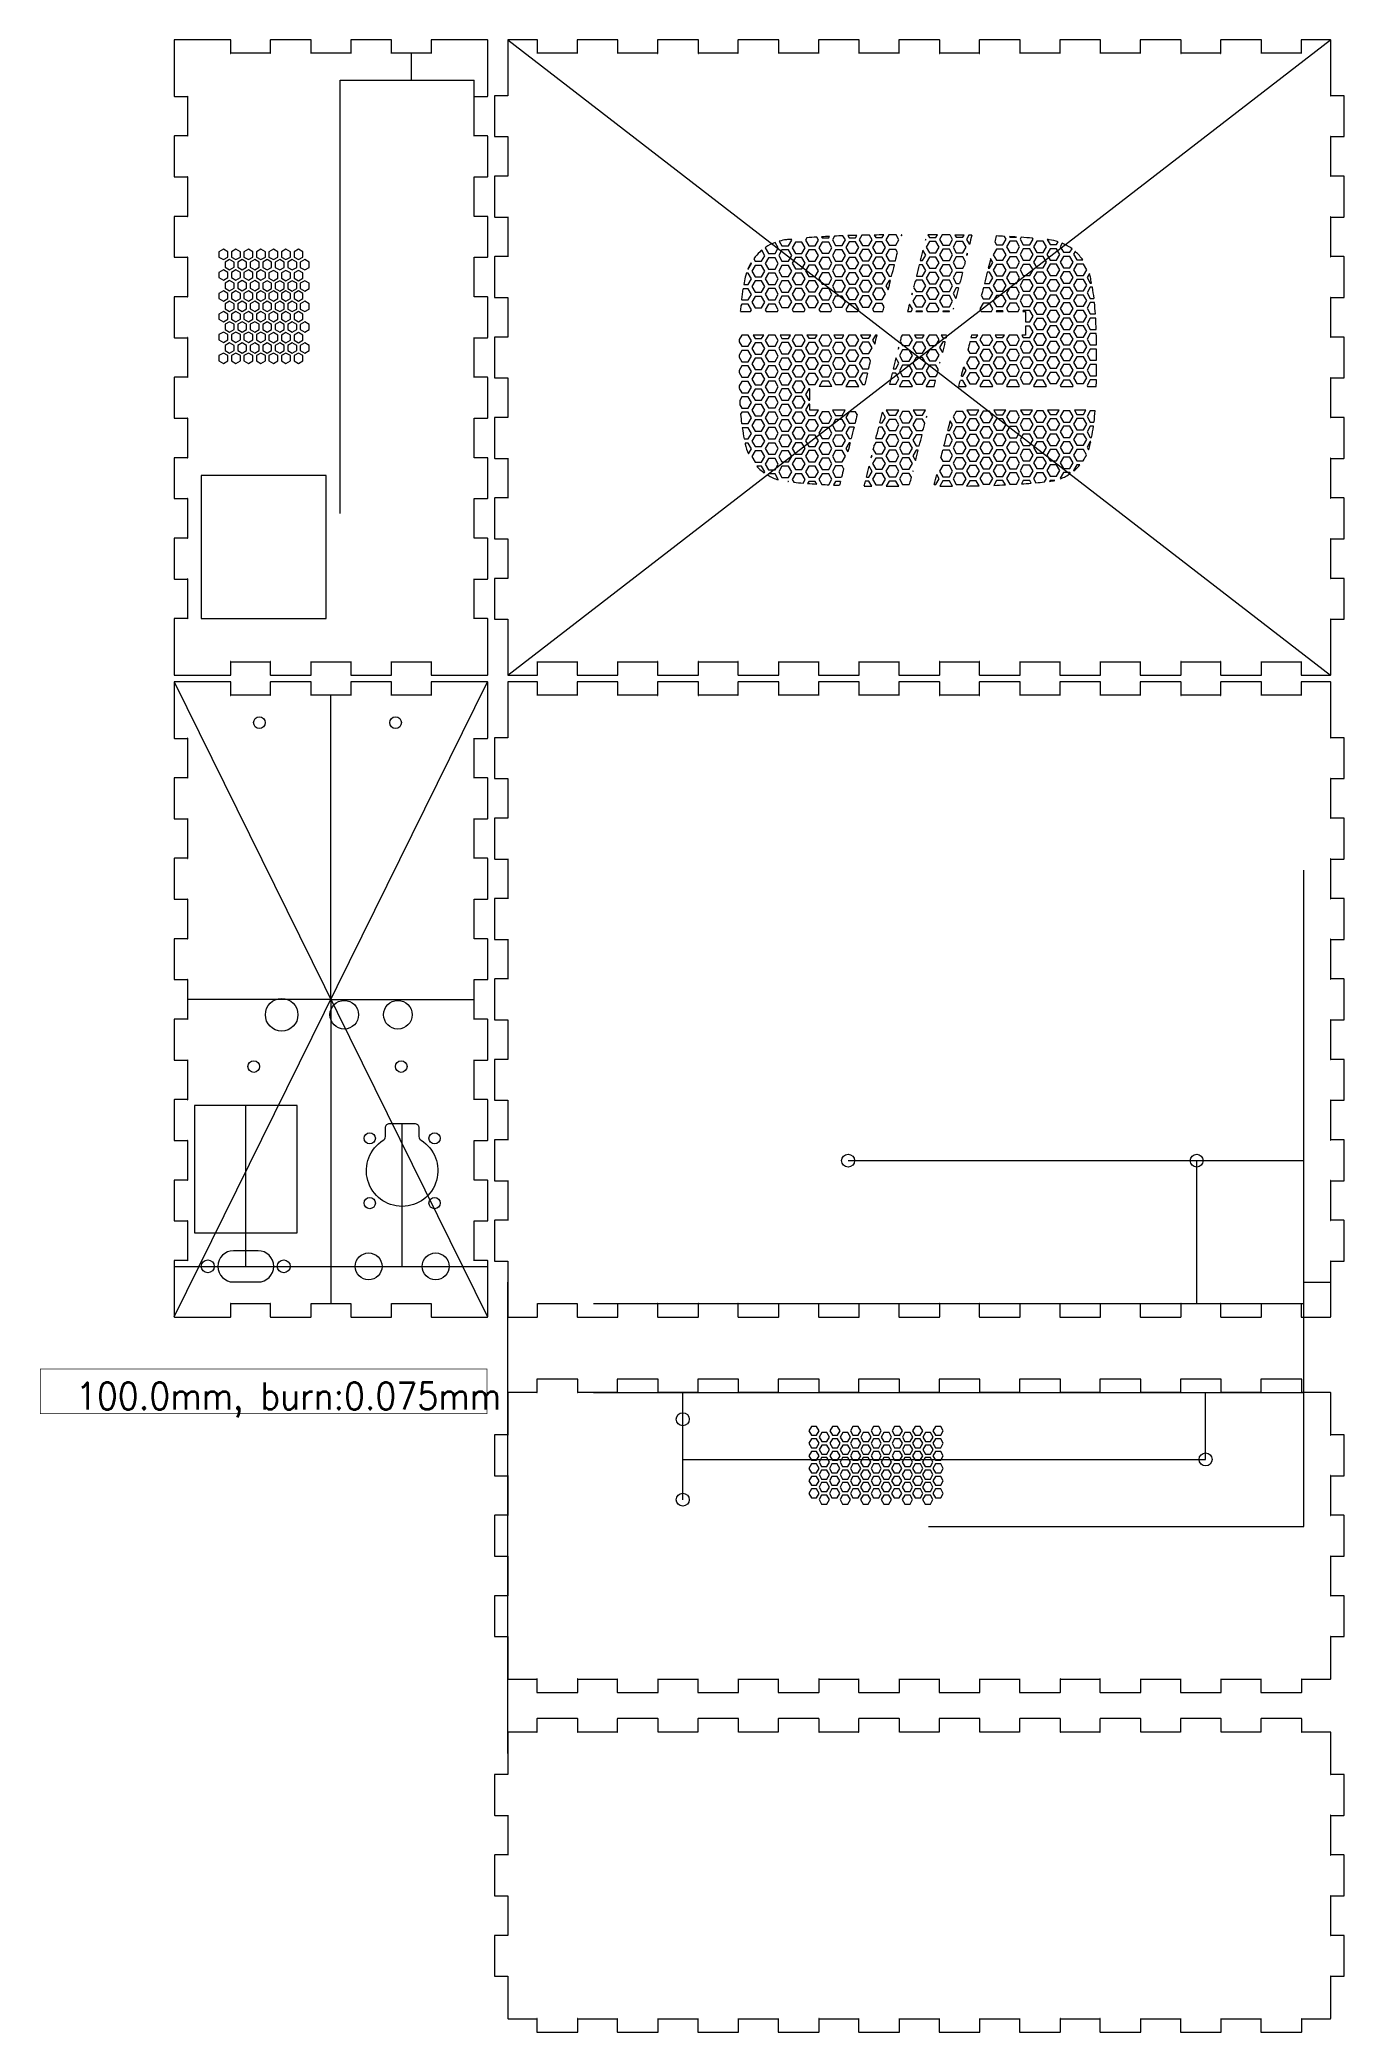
# Model space of a CAD drawing. Extents: x -20 to 272, y -138 to 307.
import ezdxf

# ---------------------------------------------------------------- set-up
doc = ezdxf.new("R2010")
doc.units = 0
doc.header["$MEASUREMENT"] = 0
doc.layers.add('cut', color=1, linetype='Continuous', lineweight=5)
doc.layers.add('helper', color=3, linetype='Continuous', lineweight=5)
doc.styles.add('textstyle3', font='Standard')

msp = doc.modelspace()

# ---------------------------------------------------------------- texts
at = {"color": 1, "style": 'textstyle3'}
msp.add_text('100.0mm, burn:0.075mm', height=6.0008, dxfattribs=at).set_placement((-12, 1))

# ---------------------------------------------------------------- linework, layer by layer
at = {"color": 0, "const_width": 0.15}
msp.add_lwpolyline([(-20, 0), (80, 0), (80, 10), (-20, 10), (-20, 0)], close=True, dxfattribs=at)
at = {"layer": 'cut'}
for p, q in [((178.3, 229.89), (180.04, 229.89)), ((22.66, 32.99), (22.66, 32.99)), ((35.16, 32.99), (35.16, 32.99))]:
    msp.add_line(p, q, dxfattribs=at)
for points in [[(13.07, 165.3), (22.57, 165.3), (22.59, 165.3), (22.63, 165.32), (22.65, 165.36), (22.65, 165.38), (22.65, 168.3), (22.65, 168.31), (22.64, 168.33), (22.62, 168.33), (22.62, 168.31), (22.64, 168.3), (22.65, 168.3), (31.5, 168.3), (31.51, 168.3), (31.53, 168.31), (31.53, 168.33), (31.51, 168.33), (31.5, 168.31), (31.5, 168.3), (31.5, 165.38), (31.5, 165.36), (31.52, 165.32), (31.56, 165.3), (31.57, 165.3), (40.58, 165.3), (40.59, 165.3), (40.63, 165.32), (40.65, 165.36), (40.65, 165.38), (40.65, 168.3), (40.65, 168.31), (40.64, 168.33), (40.62, 168.33), (40.62, 168.31), (40.64, 168.3), (40.65, 168.3), (49.5, 168.3), (49.51, 168.3), (49.53, 168.31), (49.53, 168.33), (49.51, 168.33), (49.5, 168.31), (49.5, 168.3), (49.5, 165.38), (49.5, 165.36), (49.52, 165.32), (49.56, 165.3), (49.57, 165.3), (58.57, 165.3), (58.59, 165.3), (58.63, 165.32), (58.65, 165.36), (58.65, 165.38), (58.65, 168.3), (58.65, 168.31), (58.64, 168.33), (58.62, 168.33), (58.62, 168.31), (58.64, 168.3), (58.65, 168.3), (67.5, 168.3), (67.51, 168.3), (67.53, 168.31), (67.53, 168.33), (67.51, 168.33), (67.5, 168.31), (67.5, 168.3), (67.5, 165.38), (67.5, 165.36), (67.52, 165.32), (67.56, 165.3), (67.57, 165.3), (77.07, 165.3), (80.07, 165.3), (80.09, 165.3), (80.13, 165.32), (80.15, 165.36), (80.15, 165.38), (80.15, 168.37), (80.15, 177.88), (80.15, 177.89), (80.13, 177.93), (80.09, 177.95), (80.07, 177.95), (77.15, 177.95), (77.14, 177.95), (77.12, 177.94), (77.12, 177.92), (77.14, 177.92), (77.15, 177.94), (77.15, 177.95), (77.15, 186.8), (77.15, 186.81), (77.14, 186.83), (77.12, 186.83), (77.12, 186.81), (77.14, 186.8), (77.15, 186.8), (80.07, 186.8), (80.09, 186.8), (80.13, 186.82), (80.15, 186.86), (80.15, 186.88), (80.15, 195.87), (80.15, 195.89), (80.13, 195.93), (80.09, 195.95), (80.07, 195.95), (77.15, 195.95), (77.14, 195.95), (77.12, 195.94), (77.12, 195.92), (77.14, 195.92), (77.15, 195.94), (77.15, 195.95), (77.15, 204.8), (77.15, 204.81), (77.14, 204.83), (77.12, 204.83), (77.12, 204.81), (77.14, 204.8), (77.15, 204.8), (80.07, 204.8), (80.09, 204.8), (80.13, 204.82), (80.15, 204.86), (80.15, 204.87), (80.15, 213.88), (80.15, 213.89), (80.13, 213.93), (80.09, 213.95), (80.07, 213.95), (77.15, 213.95), (77.14, 213.95), (77.12, 213.94), (77.12, 213.92), (77.14, 213.92), (77.15, 213.94), (77.15, 213.95), (77.15, 222.8), (77.15, 222.81), (77.14, 222.83), (77.12, 222.83), (77.12, 222.81), (77.14, 222.8), (77.15, 222.8), (80.07, 222.8), (80.09, 222.8), (80.13, 222.82), (80.15, 222.86), (80.15, 222.88), (80.15, 231.87), (80.15, 231.89), (80.13, 231.93), (80.09, 231.95), (80.07, 231.95), (77.15, 231.95), (77.14, 231.95), (77.12, 231.94), (77.12, 231.92), (77.14, 231.92), (77.15, 231.94), (77.15, 231.95), (77.15, 240.8), (77.15, 240.81), (77.14, 240.83), (77.12, 240.83), (77.12, 240.81), (77.14, 240.8), (77.15, 240.8), (80.07, 240.8), (80.09, 240.8), (80.13, 240.82), (80.15, 240.86), (80.15, 240.88), (80.15, 249.88), (80.15, 249.89), (80.13, 249.93), (80.09, 249.95), (80.07, 249.95), (77.15, 249.95), (77.14, 249.95), (77.12, 249.94), (77.12, 249.92), (77.14, 249.92), (77.15, 249.94), (77.15, 249.95), (77.15, 258.8), (77.15, 258.81), (77.14, 258.83), (77.12, 258.83), (77.12, 258.81), (77.14, 258.8), (77.15, 258.8), (80.07, 258.8), (80.09, 258.8), (80.13, 258.82), (80.15, 258.86), (80.15, 258.87), (80.15, 267.88), (80.15, 267.89), (80.13, 267.93), (80.09, 267.95), (80.07, 267.95), (77.15, 267.95), (77.14, 267.95), (77.12, 267.94), (77.12, 267.92), (77.14, 267.92), (77.15, 267.94), (77.15, 267.95), (77.15, 276.8), (77.15, 276.81), (77.14, 276.83), (77.12, 276.83), (77.12, 276.81), (77.14, 276.8), (77.15, 276.8), (80.07, 276.8), (80.09, 276.8), (80.13, 276.82), (80.15, 276.86), (80.15, 276.88), (80.15, 285.88), (80.15, 285.89), (80.13, 285.93), (80.09, 285.95), (80.07, 285.95), (77.15, 285.95), (77.14, 285.95), (77.12, 285.94), (77.12, 285.92), (77.14, 285.92), (77.15, 285.94), (77.15, 285.95), (77.15, 294.8), (77.15, 294.81), (77.14, 294.83), (77.12, 294.83), (77.12, 294.81), (77.14, 294.8), (77.15, 294.8), (80.07, 294.8), (80.09, 294.8), (80.13, 294.82), (80.15, 294.86), (80.15, 294.88), (80.15, 304.38), (80.15, 307.38), (80.15, 307.39), (80.13, 307.43), (80.09, 307.45), (80.07, 307.45), (77.07, 307.45), (67.57, 307.45), (67.56, 307.45), (67.52, 307.43), (67.5, 307.39), (67.5, 307.38), (67.5, 304.45), (67.5, 304.44), (67.51, 304.42), (67.53, 304.42), (67.53, 304.44), (67.51, 304.45), (67.5, 304.45), (58.65, 304.45), (58.64, 304.45), (58.62, 304.44), (58.62, 304.42), (58.64, 304.42), (58.65, 304.44), (58.65, 304.45), (58.65, 307.38), (58.65, 307.39), (58.63, 307.43), (58.59, 307.45), (58.57, 307.45), (49.57, 307.45), (49.56, 307.45), (49.52, 307.43), (49.5, 307.39), (49.5, 307.38), (49.5, 304.45), (49.5, 304.44), (49.51, 304.42), (49.53, 304.42), (49.53, 304.44), (49.51, 304.45), (49.5, 304.45), (40.65, 304.45), (40.64, 304.45), (40.62, 304.44), (40.62, 304.42), (40.64, 304.42), (40.65, 304.44), (40.65, 304.45), (40.65, 307.38), (40.65, 307.39), (40.63, 307.43), (40.59, 307.45), (40.58, 307.45), (31.57, 307.45), (31.56, 307.45), (31.52, 307.43), (31.5, 307.39), (31.5, 307.38), (31.5, 304.45), (31.5, 304.44), (31.51, 304.42), (31.53, 304.42), (31.53, 304.44), (31.51, 304.45), (31.5, 304.45), (22.65, 304.45), (22.64, 304.45), (22.62, 304.44), (22.62, 304.42), (22.64, 304.42), (22.65, 304.44), (22.65, 304.45), (22.65, 307.38), (22.65, 307.39), (22.63, 307.43), (22.59, 307.45), (22.57, 307.45), (13.07, 307.45), (10.07, 307.45), (10.06, 307.45), (10.02, 307.43), (10, 307.39), (10, 307.38), (10, 304.38), (10, 294.88), (10, 294.86), (10.02, 294.82), (10.06, 294.8), (10.07, 294.8), (13, 294.8), (13.01, 294.8), (13.03, 294.81), (13.03, 294.83), (13.01, 294.83), (13, 294.81), (13, 294.8), (13, 285.95), (13, 285.94), (13.01, 285.92), (13.03, 285.92), (13.03, 285.94), (13.01, 285.95), (13, 285.95), (10.07, 285.95), (10.06, 285.95), (10.02, 285.93), (10, 285.89), (10, 285.88), (10, 276.88), (10, 276.86), (10.02, 276.82), (10.06, 276.8), (10.07, 276.8), (13, 276.8), (13.01, 276.8), (13.03, 276.81), (13.03, 276.83), (13.01, 276.83), (13, 276.81), (13, 276.8), (13, 267.95), (13, 267.94), (13.01, 267.92), (13.03, 267.92), (13.03, 267.94), (13.01, 267.95), (13, 267.95), (10.07, 267.95), (10.06, 267.95), (10.02, 267.93), (10, 267.89), (10, 267.88), (10, 258.87), (10, 258.86), (10.02, 258.82), (10.06, 258.8), (10.07, 258.8), (13, 258.8), (13.01, 258.8), (13.03, 258.81), (13.03, 258.83), (13.01, 258.83), (13, 258.81), (13, 258.8), (13, 249.95), (13, 249.94), (13.01, 249.92), (13.03, 249.92), (13.03, 249.94), (13.01, 249.95), (13, 249.95), (10.07, 249.95), (10.06, 249.95), (10.02, 249.93), (10, 249.89), (10, 249.88), (10, 240.88), (10, 240.86), (10.02, 240.82), (10.06, 240.8), (10.07, 240.8), (13, 240.8), (13.01, 240.8), (13.03, 240.81), (13.03, 240.83), (13.01, 240.83), (13, 240.81), (13, 240.8), (13, 231.95), (13, 231.94), (13.01, 231.92), (13.03, 231.92), (13.03, 231.94), (13.01, 231.95), (13, 231.95), (10.07, 231.95), (10.06, 231.95), (10.02, 231.93), (10, 231.89), (10, 231.87), (10, 222.88), (10, 222.86), (10.02, 222.82), (10.06, 222.8), (10.07, 222.8), (13, 222.8), (13.01, 222.8), (13.03, 222.81), (13.03, 222.83), (13.01, 222.83), (13, 222.81), (13, 222.8), (13, 213.95), (13, 213.94), (13.01, 213.92), (13.03, 213.92), (13.03, 213.94), (13.01, 213.95), (13, 213.95), (10.07, 213.95), (10.06, 213.95), (10.02, 213.93), (10, 213.89), (10, 213.88), (10, 204.87), (10, 204.86), (10.02, 204.82), (10.06, 204.8), (10.07, 204.8), (13, 204.8), (13.01, 204.8), (13.03, 204.81), (13.03, 204.83), (13.01, 204.83), (13, 204.81), (13, 204.8), (13, 195.95), (13, 195.94), (13.01, 195.92), (13.03, 195.92), (13.03, 195.94), (13.01, 195.95), (13, 195.95), (10.07, 195.95), (10.06, 195.95), (10.02, 195.93), (10, 195.89), (10, 195.87), (10, 186.88), (10, 186.86), (10.02, 186.82), (10.06, 186.8), (10.07, 186.8), (13, 186.8), (13.01, 186.8), (13.03, 186.81), (13.03, 186.83), (13.01, 186.83), (13, 186.81), (13, 186.8), (13, 177.95), (13, 177.94), (13.01, 177.92), (13.03, 177.92), (13.03, 177.94), (13.01, 177.95), (13, 177.95), (10.07, 177.95), (10.06, 177.95), (10.02, 177.93), (10, 177.89), (10, 177.88), (10, 168.37), (10, 165.38), (10, 165.36), (10.02, 165.32), (10.06, 165.3), (10.07, 165.3), (13.07, 165.3)], [(84.72, 165.3), (91.22, 165.3), (91.24, 165.3), (91.28, 165.32), (91.3, 165.36), (91.3, 165.38), (91.3, 168.3), (91.3, 168.31), (91.29, 168.33), (91.27, 168.33), (91.27, 168.31), (91.29, 168.3), (91.3, 168.3), (100.15, 168.3), (100.16, 168.3), (100.18, 168.31), (100.18, 168.33), (100.16, 168.33), (100.15, 168.31), (100.15, 168.3), (100.15, 165.38), (100.15, 165.36), (100.17, 165.32), (100.21, 165.3), (100.22, 165.3), (109.22, 165.3), (109.24, 165.3), (109.28, 165.32), (109.3, 165.36), (109.3, 165.38), (109.3, 168.3), (109.3, 168.31), (109.29, 168.33), (109.27, 168.33), (109.27, 168.31), (109.29, 168.3), (109.3, 168.3), (118.15, 168.3), (118.16, 168.3), (118.18, 168.31), (118.18, 168.33), (118.16, 168.33), (118.15, 168.31), (118.15, 168.3), (118.15, 165.38), (118.15, 165.36), (118.17, 165.32), (118.21, 165.3), (118.22, 165.3), (127.22, 165.3), (127.24, 165.3), (127.28, 165.32), (127.3, 165.36), (127.3, 165.38), (127.3, 168.3), (127.3, 168.31), (127.29, 168.33), (127.27, 168.33), (127.27, 168.31), (127.29, 168.3), (127.3, 168.3), (136.15, 168.3), (136.16, 168.3), (136.18, 168.31), (136.18, 168.33), (136.16, 168.33), (136.15, 168.31), (136.15, 168.3), (136.15, 165.38), (136.15, 165.36), (136.17, 165.32), (136.21, 165.3), (136.22, 165.3), (145.22, 165.3), (145.24, 165.3), (145.28, 165.32), (145.3, 165.36), (145.3, 165.38), (145.3, 168.3), (145.3, 168.31), (145.29, 168.33), (145.27, 168.33), (145.27, 168.31), (145.29, 168.3), (145.3, 168.3), (154.15, 168.3), (154.16, 168.3), (154.18, 168.31), (154.18, 168.33), (154.16, 168.33), (154.15, 168.31), (154.15, 168.3), (154.15, 165.38), (154.15, 165.36), (154.17, 165.32), (154.21, 165.3), (154.22, 165.3), (163.22, 165.3), (163.24, 165.3), (163.28, 165.32), (163.3, 165.36), (163.3, 165.38), (163.3, 168.3), (163.3, 168.31), (163.29, 168.33), (163.27, 168.33), (163.27, 168.31), (163.29, 168.3), (163.3, 168.3), (172.15, 168.3), (172.16, 168.3), (172.18, 168.31), (172.18, 168.33), (172.16, 168.33), (172.15, 168.31), (172.15, 168.3), (172.15, 165.38), (172.15, 165.36), (172.17, 165.32), (172.21, 165.3), (172.22, 165.3), (181.23, 165.3), (181.24, 165.3), (181.28, 165.32), (181.3, 165.36), (181.3, 165.38), (181.3, 168.3), (181.3, 168.31), (181.29, 168.33), (181.27, 168.33), (181.27, 168.31), (181.29, 168.3), (181.3, 168.3), (190.15, 168.3), (190.16, 168.3), (190.18, 168.31), (190.18, 168.33), (190.16, 168.33), (190.15, 168.31), (190.15, 168.3), (190.15, 165.38), (190.15, 165.36), (190.17, 165.32), (190.21, 165.3), (190.22, 165.3), (199.22, 165.3), (199.24, 165.3), (199.28, 165.32), (199.3, 165.36), (199.3, 165.38), (199.3, 168.3), (199.3, 168.31), (199.29, 168.33), (199.27, 168.33), (199.27, 168.31), (199.29, 168.3), (199.3, 168.3), (208.15, 168.3), (208.16, 168.3), (208.18, 168.31), (208.18, 168.33), (208.16, 168.33), (208.15, 168.31), (208.15, 168.3), (208.15, 165.38), (208.15, 165.36), (208.17, 165.32), (208.21, 165.3), (208.22, 165.3), (217.23, 165.3), (217.24, 165.3), (217.28, 165.32), (217.3, 165.36), (217.3, 165.38), (217.3, 168.3), (217.3, 168.31), (217.29, 168.33), (217.27, 168.33), (217.27, 168.31), (217.29, 168.3), (217.3, 168.3), (226.15, 168.3), (226.16, 168.3), (226.18, 168.31), (226.18, 168.33), (226.16, 168.33), (226.15, 168.31), (226.15, 168.3), (226.15, 165.38), (226.15, 165.36), (226.17, 165.32), (226.21, 165.3), (226.23, 165.3), (235.23, 165.3), (235.24, 165.3), (235.28, 165.32), (235.3, 165.36), (235.3, 165.38), (235.3, 168.3), (235.3, 168.31), (235.29, 168.33), (235.27, 168.33), (235.27, 168.31), (235.29, 168.3), (235.3, 168.3), (244.15, 168.3), (244.16, 168.3), (244.18, 168.31), (244.18, 168.33), (244.16, 168.33), (244.15, 168.31), (244.15, 168.3), (244.15, 165.38), (244.15, 165.36), (244.17, 165.32), (244.21, 165.3), (244.23, 165.3), (253.23, 165.3), (253.24, 165.3), (253.28, 165.32), (253.3, 165.36), (253.3, 165.38), (253.3, 168.3), (253.3, 168.31), (253.29, 168.33), (253.27, 168.33), (253.27, 168.31), (253.29, 168.3), (253.3, 168.3), (262.15, 168.3), (262.16, 168.3), (262.18, 168.31), (262.18, 168.33), (262.16, 168.33), (262.15, 168.31), (262.15, 168.3), (262.15, 165.38), (262.15, 165.36), (262.17, 165.32), (262.21, 165.3), (262.23, 165.3), (268.72, 165.3), (268.74, 165.3), (268.78, 165.32), (268.8, 165.36), (268.8, 165.38), (268.8, 168.37), (268.8, 177.8), (268.8, 177.81), (268.79, 177.83), (268.77, 177.83), (268.77, 177.81), (268.79, 177.8), (268.8, 177.8), (271.72, 177.8), (271.74, 177.8), (271.78, 177.82), (271.8, 177.86), (271.8, 177.88), (271.8, 186.88), (271.8, 186.89), (271.78, 186.93), (271.74, 186.95), (271.72, 186.95), (268.8, 186.95), (268.79, 186.95), (268.77, 186.94), (268.77, 186.92), (268.79, 186.92), (268.8, 186.94), (268.8, 186.95), (268.8, 195.8), (268.8, 195.81), (268.79, 195.83), (268.77, 195.83), (268.77, 195.81), (268.79, 195.8), (268.8, 195.8), (271.72, 195.8), (271.74, 195.8), (271.78, 195.82), (271.8, 195.86), (271.8, 195.87), (271.8, 204.87), (271.8, 204.89), (271.78, 204.93), (271.74, 204.95), (271.72, 204.95), (268.8, 204.95), (268.79, 204.95), (268.77, 204.94), (268.77, 204.92), (268.79, 204.92), (268.8, 204.94), (268.8, 204.95), (268.8, 213.8), (268.8, 213.81), (268.79, 213.83), (268.77, 213.83), (268.77, 213.81), (268.79, 213.8), (268.8, 213.8), (271.72, 213.8), (271.74, 213.8), (271.78, 213.82), (271.8, 213.86), (271.8, 213.88), (271.8, 222.88), (271.8, 222.89), (271.78, 222.93), (271.74, 222.95), (271.72, 222.95), (268.8, 222.95), (268.79, 222.95), (268.77, 222.94), (268.77, 222.92), (268.79, 222.92), (268.8, 222.94), (268.8, 222.95), (268.8, 231.8), (268.8, 231.81), (268.79, 231.83), (268.77, 231.83), (268.77, 231.81), (268.79, 231.8), (268.8, 231.8), (271.72, 231.8), (271.74, 231.8), (271.78, 231.82), (271.8, 231.86), (271.8, 231.87), (271.8, 240.88), (271.8, 240.89), (271.78, 240.93), (271.74, 240.95), (271.72, 240.95), (268.8, 240.95), (268.79, 240.95), (268.77, 240.94), (268.77, 240.92), (268.79, 240.92), (268.8, 240.94), (268.8, 240.95), (268.8, 249.8), (268.8, 249.81), (268.79, 249.83), (268.77, 249.83), (268.77, 249.81), (268.79, 249.8), (268.8, 249.8), (271.72, 249.8), (271.74, 249.8), (271.78, 249.82), (271.8, 249.86), (271.8, 249.88), (271.8, 258.87), (271.8, 258.89), (271.78, 258.93), (271.74, 258.95), (271.72, 258.95), (268.8, 258.95), (268.79, 258.95), (268.77, 258.94), (268.77, 258.92), (268.79, 258.92), (268.8, 258.94), (268.8, 258.95), (268.8, 267.8), (268.8, 267.81), (268.79, 267.83), (268.77, 267.83), (268.77, 267.81), (268.79, 267.8), (268.8, 267.8), (271.72, 267.8), (271.74, 267.8), (271.78, 267.82), (271.8, 267.86), (271.8, 267.88), (271.8, 276.88), (271.8, 276.89), (271.78, 276.93), (271.74, 276.95), (271.72, 276.95), (268.8, 276.95), (268.79, 276.95), (268.77, 276.94), (268.77, 276.92), (268.79, 276.92), (268.8, 276.94), (268.8, 276.95), (268.8, 285.8), (268.8, 285.81), (268.79, 285.83), (268.77, 285.83), (268.77, 285.81), (268.79, 285.8), (268.8, 285.8), (271.72, 285.8), (271.74, 285.8), (271.78, 285.82), (271.8, 285.86), (271.8, 285.88), (271.8, 294.88), (271.8, 294.89), (271.78, 294.93), (271.74, 294.95), (271.72, 294.95), (268.8, 294.95), (268.79, 294.95), (268.77, 294.94), (268.77, 294.92), (268.79, 294.92), (268.8, 294.94), (268.8, 294.95), (268.8, 304.38), (268.8, 307.38), (268.8, 307.39), (268.78, 307.43), (268.74, 307.45), (268.72, 307.45), (262.23, 307.45), (262.21, 307.45), (262.17, 307.43), (262.15, 307.39), (262.15, 307.38), (262.15, 304.45), (262.15, 304.44), (262.16, 304.42), (262.18, 304.42), (262.18, 304.44), (262.16, 304.45), (262.15, 304.45), (253.3, 304.45), (253.29, 304.45), (253.27, 304.44), (253.27, 304.42), (253.29, 304.42), (253.3, 304.44), (253.3, 304.45), (253.3, 307.38), (253.3, 307.39), (253.28, 307.43), (253.24, 307.45), (253.23, 307.45), (244.23, 307.45), (244.21, 307.45), (244.17, 307.43), (244.15, 307.39), (244.15, 307.38), (244.15, 304.45), (244.15, 304.44), (244.16, 304.42), (244.18, 304.42), (244.18, 304.44), (244.16, 304.45), (244.15, 304.45), (235.3, 304.45), (235.29, 304.45), (235.27, 304.44), (235.27, 304.42), (235.29, 304.42), (235.3, 304.44), (235.3, 304.45), (235.3, 307.38), (235.3, 307.39), (235.28, 307.43), (235.24, 307.45), (235.23, 307.45), (226.23, 307.45), (226.21, 307.45), (226.17, 307.43), (226.15, 307.39), (226.15, 307.38), (226.15, 304.45), (226.15, 304.44), (226.16, 304.42), (226.18, 304.42), (226.18, 304.44), (226.16, 304.45), (226.15, 304.45), (217.3, 304.45), (217.29, 304.45), (217.27, 304.44), (217.27, 304.42), (217.29, 304.42), (217.3, 304.44), (217.3, 304.45), (217.3, 307.38), (217.3, 307.39), (217.28, 307.43), (217.24, 307.45), (217.23, 307.45), (208.22, 307.45), (208.21, 307.45), (208.17, 307.43), (208.15, 307.39), (208.15, 307.38), (208.15, 304.45), (208.15, 304.44), (208.16, 304.42), (208.18, 304.42), (208.18, 304.44), (208.16, 304.45), (208.15, 304.45), (199.3, 304.45), (199.29, 304.45), (199.27, 304.44), (199.27, 304.42), (199.29, 304.42), (199.3, 304.44), (199.3, 304.45), (199.3, 307.38), (199.3, 307.39), (199.28, 307.43), (199.24, 307.45), (199.22, 307.45), (190.22, 307.45), (190.21, 307.45), (190.17, 307.43), (190.15, 307.39), (190.15, 307.38), (190.15, 304.45), (190.15, 304.44), (190.16, 304.42), (190.18, 304.42), (190.18, 304.44), (190.16, 304.45), (190.15, 304.45), (181.3, 304.45), (181.29, 304.45), (181.27, 304.44), (181.27, 304.42), (181.29, 304.42), (181.3, 304.44), (181.3, 304.45), (181.3, 307.38), (181.3, 307.39), (181.28, 307.43), (181.24, 307.45), (181.23, 307.45), (172.22, 307.45), (172.21, 307.45), (172.17, 307.43), (172.15, 307.39), (172.15, 307.38), (172.15, 304.45), (172.15, 304.44), (172.16, 304.42), (172.18, 304.42), (172.18, 304.44), (172.16, 304.45), (172.15, 304.45), (163.3, 304.45), (163.29, 304.45), (163.27, 304.44), (163.27, 304.42), (163.29, 304.42), (163.3, 304.44), (163.3, 304.45), (163.3, 307.38), (163.3, 307.39), (163.28, 307.43), (163.24, 307.45), (163.22, 307.45), (154.22, 307.45), (154.21, 307.45), (154.17, 307.43), (154.15, 307.39), (154.15, 307.38), (154.15, 304.45), (154.15, 304.44), (154.16, 304.42), (154.18, 304.42), (154.18, 304.44), (154.16, 304.45), (154.15, 304.45), (145.3, 304.45), (145.29, 304.45), (145.27, 304.44), (145.27, 304.42), (145.29, 304.42), (145.3, 304.44), (145.3, 304.45), (145.3, 307.38), (145.3, 307.39), (145.28, 307.43), (145.24, 307.45), (145.22, 307.45), (136.22, 307.45), (136.21, 307.45), (136.17, 307.43), (136.15, 307.39), (136.15, 307.38), (136.15, 304.45), (136.15, 304.44), (136.16, 304.42), (136.18, 304.42), (136.18, 304.44), (136.16, 304.45), (136.15, 304.45), (127.3, 304.45), (127.29, 304.45), (127.27, 304.44), (127.27, 304.42), (127.29, 304.42), (127.3, 304.44), (127.3, 304.45), (127.3, 307.38), (127.3, 307.39), (127.28, 307.43), (127.24, 307.45), (127.22, 307.45), (118.22, 307.45), (118.21, 307.45), (118.17, 307.43), (118.15, 307.39), (118.15, 307.38), (118.15, 304.45), (118.15, 304.44), (118.16, 304.42), (118.18, 304.42), (118.18, 304.44), (118.16, 304.45), (118.15, 304.45), (109.3, 304.45), (109.29, 304.45), (109.27, 304.44), (109.27, 304.42), (109.29, 304.42), (109.3, 304.44), (109.3, 304.45), (109.3, 307.38), (109.3, 307.39), (109.28, 307.43), (109.24, 307.45), (109.22, 307.45), (100.22, 307.45), (100.21, 307.45), (100.17, 307.43), (100.15, 307.39), (100.15, 307.38), (100.15, 304.45), (100.15, 304.44), (100.16, 304.42), (100.18, 304.42), (100.18, 304.44), (100.16, 304.45), (100.15, 304.45), (91.3, 304.45), (91.29, 304.45), (91.27, 304.44), (91.27, 304.42), (91.29, 304.42), (91.3, 304.44), (91.3, 304.45), (91.3, 307.38), (91.3, 307.39), (91.28, 307.43), (91.24, 307.45), (91.22, 307.45), (84.72, 307.45), (84.71, 307.45), (84.67, 307.43), (84.65, 307.39), (84.65, 307.38), (84.65, 304.38), (84.65, 294.95), (84.65, 294.94), (84.66, 294.92), (84.68, 294.92), (84.68, 294.94), (84.66, 294.95), (84.65, 294.95), (81.72, 294.95), (81.71, 294.95), (81.67, 294.93), (81.65, 294.89), (81.65, 294.88), (81.65, 285.88), (81.65, 285.86), (81.67, 285.82), (81.71, 285.8), (81.72, 285.8), (84.65, 285.8), (84.66, 285.8), (84.68, 285.81), (84.68, 285.83), (84.66, 285.83), (84.65, 285.81), (84.65, 285.8), (84.65, 276.95), (84.65, 276.94), (84.66, 276.92), (84.68, 276.92), (84.68, 276.94), (84.66, 276.95), (84.65, 276.95), (81.72, 276.95), (81.71, 276.95), (81.67, 276.93), (81.65, 276.89), (81.65, 276.88), (81.65, 267.88), (81.65, 267.86), (81.67, 267.82), (81.71, 267.8), (81.72, 267.8), (84.65, 267.8), (84.66, 267.8), (84.68, 267.81), (84.68, 267.83), (84.66, 267.83), (84.65, 267.81), (84.65, 267.8), (84.65, 258.95), (84.65, 258.94), (84.66, 258.92), (84.68, 258.92), (84.68, 258.94), (84.66, 258.95), (84.65, 258.95), (81.72, 258.95), (81.71, 258.95), (81.67, 258.93), (81.65, 258.89), (81.65, 258.87), (81.65, 249.88), (81.65, 249.86), (81.67, 249.82), (81.71, 249.8), (81.72, 249.8), (84.65, 249.8), (84.66, 249.8), (84.68, 249.81), (84.68, 249.83), (84.66, 249.83), (84.65, 249.81), (84.65, 249.8), (84.65, 240.95), (84.65, 240.94), (84.66, 240.92), (84.68, 240.92), (84.68, 240.94), (84.66, 240.95), (84.65, 240.95), (81.72, 240.95), (81.71, 240.95), (81.67, 240.93), (81.65, 240.89), (81.65, 240.88), (81.65, 231.87), (81.65, 231.86), (81.67, 231.82), (81.71, 231.8), (81.72, 231.8), (84.65, 231.8), (84.66, 231.8), (84.68, 231.81), (84.68, 231.83), (84.66, 231.83), (84.65, 231.81), (84.65, 231.8), (84.65, 222.95), (84.65, 222.94), (84.66, 222.92), (84.68, 222.92), (84.68, 222.94), (84.66, 222.95), (84.65, 222.95), (81.72, 222.95), (81.71, 222.95), (81.67, 222.93), (81.65, 222.89), (81.65, 222.88), (81.65, 213.88), (81.65, 213.86), (81.67, 213.82), (81.71, 213.8), (81.72, 213.8), (84.65, 213.8), (84.66, 213.8), (84.68, 213.81), (84.68, 213.83), (84.66, 213.83), (84.65, 213.81), (84.65, 213.8), (84.65, 204.95), (84.65, 204.94), (84.66, 204.92), (84.68, 204.92), (84.68, 204.94), (84.66, 204.95), (84.65, 204.95), (81.72, 204.95), (81.71, 204.95), (81.67, 204.93), (81.65, 204.89), (81.65, 204.87), (81.65, 195.87), (81.65, 195.86), (81.67, 195.82), (81.71, 195.8), (81.72, 195.8), (84.65, 195.8), (84.66, 195.8), (84.68, 195.81), (84.68, 195.83), (84.66, 195.83), (84.65, 195.81), (84.65, 195.8), (84.65, 186.95), (84.65, 186.94), (84.66, 186.92), (84.68, 186.92), (84.68, 186.94), (84.66, 186.95), (84.65, 186.95), (81.72, 186.95), (81.71, 186.95), (81.67, 186.93), (81.65, 186.89), (81.65, 186.88), (81.65, 177.88), (81.65, 177.86), (81.67, 177.82), (81.71, 177.8), (81.72, 177.8), (84.65, 177.8), (84.66, 177.8), (84.68, 177.81), (84.68, 177.83), (84.66, 177.83), (84.65, 177.81), (84.65, 177.8), (84.65, 168.37), (84.65, 165.38), (84.65, 165.36), (84.67, 165.32), (84.71, 165.3), (84.72, 165.3)], [(13.07, 21.65), (22.57, 21.65), (22.59, 21.65), (22.63, 21.67), (22.65, 21.71), (22.65, 21.72), (22.65, 24.65), (22.65, 24.66), (22.64, 24.68), (22.62, 24.68), (22.62, 24.66), (22.64, 24.65), (22.65, 24.65), (31.5, 24.65), (31.51, 24.65), (31.53, 24.66), (31.53, 24.68), (31.51, 24.68), (31.5, 24.66), (31.5, 24.65), (31.5, 21.72), (31.5, 21.71), (31.52, 21.67), (31.56, 21.65), (31.57, 21.65), (40.58, 21.65), (40.59, 21.65), (40.63, 21.67), (40.65, 21.71), (40.65, 21.72), (40.65, 24.65), (40.65, 24.66), (40.64, 24.68), (40.62, 24.68), (40.62, 24.66), (40.64, 24.65), (40.65, 24.65), (49.5, 24.65), (49.51, 24.65), (49.53, 24.66), (49.53, 24.68), (49.51, 24.68), (49.5, 24.66), (49.5, 24.65), (49.5, 21.72), (49.5, 21.71), (49.52, 21.67), (49.56, 21.65), (49.57, 21.65), (58.57, 21.65), (58.59, 21.65), (58.63, 21.67), (58.65, 21.71), (58.65, 21.72), (58.65, 24.65), (58.65, 24.66), (58.64, 24.68), (58.62, 24.68), (58.62, 24.66), (58.64, 24.65), (58.65, 24.65), (67.5, 24.65), (67.51, 24.65), (67.53, 24.66), (67.53, 24.68), (67.51, 24.68), (67.5, 24.66), (67.5, 24.65), (67.5, 21.72), (67.5, 21.71), (67.52, 21.67), (67.56, 21.65), (67.57, 21.65), (77.07, 21.65), (80.07, 21.65), (80.09, 21.65), (80.13, 21.67), (80.15, 21.71), (80.15, 21.72), (80.15, 24.72), (80.15, 34.22), (80.15, 34.24), (80.13, 34.28), (80.09, 34.3), (80.07, 34.3), (77.15, 34.3), (77.14, 34.3), (77.12, 34.29), (77.12, 34.27), (77.14, 34.27), (77.15, 34.29), (77.15, 34.3), (77.15, 43.15), (77.15, 43.16), (77.14, 43.18), (77.12, 43.18), (77.12, 43.16), (77.14, 43.15), (77.15, 43.15), (80.07, 43.15), (80.09, 43.15), (80.13, 43.17), (80.15, 43.21), (80.15, 43.22), (80.15, 52.22), (80.15, 52.24), (80.13, 52.28), (80.09, 52.3), (80.07, 52.3), (77.15, 52.3), (77.14, 52.3), (77.12, 52.29), (77.12, 52.27), (77.14, 52.27), (77.15, 52.29), (77.15, 52.3), (77.15, 61.15), (77.15, 61.16), (77.14, 61.18), (77.12, 61.18), (77.12, 61.16), (77.14, 61.15), (77.15, 61.15), (80.07, 61.15), (80.09, 61.15), (80.13, 61.17), (80.15, 61.21), (80.15, 61.22), (80.15, 70.22), (80.15, 70.24), (80.13, 70.28), (80.09, 70.3), (80.07, 70.3), (77.15, 70.3), (77.14, 70.3), (77.12, 70.29), (77.12, 70.27), (77.14, 70.27), (77.15, 70.29), (77.15, 70.3), (77.15, 79.15), (77.15, 79.16), (77.14, 79.18), (77.12, 79.18), (77.12, 79.16), (77.14, 79.15), (77.15, 79.15), (80.07, 79.15), (80.09, 79.15), (80.13, 79.17), (80.15, 79.21), (80.15, 79.22), (80.15, 88.22), (80.15, 88.24), (80.13, 88.28), (80.09, 88.3), (80.07, 88.3), (77.15, 88.3), (77.14, 88.3), (77.12, 88.29), (77.12, 88.27), (77.14, 88.27), (77.15, 88.29), (77.15, 88.3), (77.15, 97.15), (77.15, 97.16), (77.14, 97.18), (77.12, 97.18), (77.12, 97.16), (77.14, 97.15), (77.15, 97.15), (80.07, 97.15), (80.09, 97.15), (80.13, 97.17), (80.15, 97.21), (80.15, 97.22), (80.15, 106.22), (80.15, 106.24), (80.13, 106.28), (80.09, 106.3), (80.07, 106.3), (77.15, 106.3), (77.14, 106.3), (77.12, 106.29), (77.12, 106.27), (77.14, 106.27), (77.15, 106.29), (77.15, 106.3), (77.15, 115.15), (77.15, 115.16), (77.14, 115.18), (77.12, 115.18), (77.12, 115.16), (77.14, 115.15), (77.15, 115.15), (80.07, 115.15), (80.09, 115.15), (80.13, 115.17), (80.15, 115.21), (80.15, 115.22), (80.15, 124.22), (80.15, 124.24), (80.13, 124.28), (80.09, 124.3), (80.07, 124.3), (77.15, 124.3), (77.14, 124.3), (77.12, 124.29), (77.12, 124.27), (77.14, 124.27), (77.15, 124.29), (77.15, 124.3), (77.15, 133.15), (77.15, 133.16), (77.14, 133.18), (77.12, 133.18), (77.12, 133.16), (77.14, 133.15), (77.15, 133.15), (80.07, 133.15), (80.09, 133.15), (80.13, 133.17), (80.15, 133.21), (80.15, 133.22), (80.15, 142.22), (80.15, 142.24), (80.13, 142.28), (80.09, 142.3), (80.07, 142.3), (77.15, 142.3), (77.14, 142.3), (77.12, 142.29), (77.12, 142.27), (77.14, 142.27), (77.15, 142.29), (77.15, 142.3), (77.15, 151.15), (77.15, 151.16), (77.14, 151.18), (77.12, 151.18), (77.12, 151.16), (77.14, 151.15), (77.15, 151.15), (80.07, 151.15), (80.09, 151.15), (80.13, 151.17), (80.15, 151.21), (80.15, 151.22), (80.15, 160.72), (80.15, 163.72), (80.15, 163.74), (80.13, 163.78), (80.09, 163.8), (80.07, 163.8), (77.07, 163.8), (67.57, 163.8), (67.56, 163.8), (67.52, 163.78), (67.5, 163.74), (67.5, 163.72), (67.5, 160.8), (67.5, 160.79), (67.51, 160.77), (67.53, 160.77), (67.53, 160.79), (67.51, 160.8), (67.5, 160.8), (58.65, 160.8), (58.64, 160.8), (58.62, 160.79), (58.62, 160.77), (58.64, 160.77), (58.65, 160.79), (58.65, 160.8), (58.65, 163.72), (58.65, 163.74), (58.63, 163.78), (58.59, 163.8), (58.57, 163.8), (49.57, 163.8), (49.56, 163.8), (49.52, 163.78), (49.5, 163.74), (49.5, 163.72), (49.5, 160.8), (49.5, 160.79), (49.51, 160.77), (49.53, 160.77), (49.53, 160.79), (49.51, 160.8), (49.5, 160.8), (40.65, 160.8), (40.64, 160.8), (40.62, 160.79), (40.62, 160.77), (40.64, 160.77), (40.65, 160.79), (40.65, 160.8), (40.65, 163.72), (40.65, 163.74), (40.63, 163.78), (40.59, 163.8), (40.58, 163.8), (31.57, 163.8), (31.56, 163.8), (31.52, 163.78), (31.5, 163.74), (31.5, 163.72), (31.5, 160.8), (31.5, 160.79), (31.51, 160.77), (31.53, 160.77), (31.53, 160.79), (31.51, 160.8), (31.5, 160.8), (22.65, 160.8), (22.64, 160.8), (22.62, 160.79), (22.62, 160.77), (22.64, 160.77), (22.65, 160.79), (22.65, 160.8), (22.65, 163.72), (22.65, 163.74), (22.63, 163.78), (22.59, 163.8), (22.57, 163.8), (13.07, 163.8), (10.07, 163.8), (10.06, 163.8), (10.02, 163.78), (10, 163.74), (10, 163.72), (10, 160.72), (10, 151.22), (10, 151.21), (10.02, 151.17), (10.06, 151.15), (10.07, 151.15), (13, 151.15), (13.01, 151.15), (13.03, 151.16), (13.03, 151.18), (13.01, 151.18), (13, 151.16), (13, 151.15), (13, 142.3), (13, 142.29), (13.01, 142.27), (13.03, 142.27), (13.03, 142.29), (13.01, 142.3), (13, 142.3), (10.07, 142.3), (10.06, 142.3), (10.02, 142.28), (10, 142.24), (10, 142.22), (10, 133.22), (10, 133.21), (10.02, 133.17), (10.06, 133.15), (10.07, 133.15), (13, 133.15), (13.01, 133.15), (13.03, 133.16), (13.03, 133.18), (13.01, 133.18), (13, 133.16), (13, 133.15), (13, 124.3), (13, 124.29), (13.01, 124.27), (13.03, 124.27), (13.03, 124.29), (13.01, 124.3), (13, 124.3), (10.07, 124.3), (10.06, 124.3), (10.02, 124.28), (10, 124.24), (10, 124.22), (10, 115.22), (10, 115.21), (10.02, 115.17), (10.06, 115.15), (10.07, 115.15), (13, 115.15), (13.01, 115.15), (13.03, 115.16), (13.03, 115.18), (13.01, 115.18), (13, 115.16), (13, 115.15), (13, 106.3), (13, 106.29), (13.01, 106.27), (13.03, 106.27), (13.03, 106.29), (13.01, 106.3), (13, 106.3), (10.07, 106.3), (10.06, 106.3), (10.02, 106.28), (10, 106.24), (10, 106.22), (10, 97.22), (10, 97.21), (10.02, 97.17), (10.06, 97.15), (10.07, 97.15), (13, 97.15), (13.01, 97.15), (13.03, 97.16), (13.03, 97.18), (13.01, 97.18), (13, 97.16), (13, 97.15), (13, 88.3), (13, 88.29), (13.01, 88.27), (13.03, 88.27), (13.03, 88.29), (13.01, 88.3), (13, 88.3), (10.07, 88.3), (10.06, 88.3), (10.02, 88.28), (10, 88.24), (10, 88.22), (10, 79.22), (10, 79.21), (10.02, 79.17), (10.06, 79.15), (10.07, 79.15), (13, 79.15), (13.01, 79.15), (13.03, 79.16), (13.03, 79.18), (13.01, 79.18), (13, 79.16), (13, 79.15), (13, 70.3), (13, 70.29), (13.01, 70.27), (13.03, 70.27), (13.03, 70.29), (13.01, 70.3), (13, 70.3), (10.07, 70.3), (10.06, 70.3), (10.02, 70.28), (10, 70.24), (10, 70.22), (10, 61.22), (10, 61.21), (10.02, 61.17), (10.06, 61.15), (10.07, 61.15), (13, 61.15), (13.01, 61.15), (13.03, 61.16), (13.03, 61.18), (13.01, 61.18), (13, 61.16), (13, 61.15), (13, 52.3), (13, 52.29), (13.01, 52.27), (13.03, 52.27), (13.03, 52.29), (13.01, 52.3), (13, 52.3), (10.07, 52.3), (10.06, 52.3), (10.02, 52.28), (10, 52.24), (10, 52.22), (10, 43.22), (10, 43.21), (10.02, 43.17), (10.06, 43.15), (10.07, 43.15), (13, 43.15), (13.01, 43.15), (13.03, 43.16), (13.03, 43.18), (13.01, 43.18), (13, 43.16), (13, 43.15), (13, 34.3), (13, 34.29), (13.01, 34.27), (13.03, 34.27), (13.03, 34.29), (13.01, 34.3), (13, 34.3), (10.07, 34.3), (10.06, 34.3), (10.02, 34.28), (10, 34.24), (10, 34.22), (10, 24.72), (10, 21.72), (10, 21.71), (10.02, 21.67), (10.06, 21.65), (10.07, 21.65), (13.07, 21.65)], [(84.72, 21.65), (91.22, 21.65), (91.24, 21.65), (91.28, 21.67), (91.3, 21.71), (91.3, 21.72), (91.3, 24.65), (91.3, 24.66), (91.29, 24.68), (91.27, 24.68), (91.27, 24.66), (91.29, 24.65), (91.3, 24.65), (100.15, 24.65), (100.16, 24.65), (100.18, 24.66), (100.18, 24.68), (100.16, 24.68), (100.15, 24.66), (100.15, 24.65), (100.15, 21.72), (100.15, 21.71), (100.17, 21.67), (100.21, 21.65), (100.22, 21.65), (109.22, 21.65), (109.24, 21.65), (109.28, 21.67), (109.3, 21.71), (109.3, 21.72), (109.3, 24.65), (109.3, 24.66), (109.29, 24.68), (109.27, 24.68), (109.27, 24.66), (109.29, 24.65), (109.3, 24.65), (118.15, 24.65), (118.16, 24.65), (118.18, 24.66), (118.18, 24.68), (118.16, 24.68), (118.15, 24.66), (118.15, 24.65), (118.15, 21.72), (118.15, 21.71), (118.17, 21.67), (118.21, 21.65), (118.22, 21.65), (127.22, 21.65), (127.24, 21.65), (127.28, 21.67), (127.3, 21.71), (127.3, 21.72), (127.3, 24.65), (127.3, 24.66), (127.29, 24.68), (127.27, 24.68), (127.27, 24.66), (127.29, 24.65), (127.3, 24.65), (136.15, 24.65), (136.16, 24.65), (136.18, 24.66), (136.18, 24.68), (136.16, 24.68), (136.15, 24.66), (136.15, 24.65), (136.15, 21.72), (136.15, 21.71), (136.17, 21.67), (136.21, 21.65), (136.22, 21.65), (145.22, 21.65), (145.24, 21.65), (145.28, 21.67), (145.3, 21.71), (145.3, 21.72), (145.3, 24.65), (145.3, 24.66), (145.29, 24.68), (145.27, 24.68), (145.27, 24.66), (145.29, 24.65), (145.3, 24.65), (154.15, 24.65), (154.16, 24.65), (154.18, 24.66), (154.18, 24.68), (154.16, 24.68), (154.15, 24.66), (154.15, 24.65), (154.15, 21.72), (154.15, 21.71), (154.17, 21.67), (154.21, 21.65), (154.22, 21.65), (163.22, 21.65), (163.24, 21.65), (163.28, 21.67), (163.3, 21.71), (163.3, 21.72), (163.3, 24.65), (163.3, 24.66), (163.29, 24.68), (163.27, 24.68), (163.27, 24.66), (163.29, 24.65), (163.3, 24.65), (172.15, 24.65), (172.16, 24.65), (172.18, 24.66), (172.18, 24.68), (172.16, 24.68), (172.15, 24.66), (172.15, 24.65), (172.15, 21.72), (172.15, 21.71), (172.17, 21.67), (172.21, 21.65), (172.22, 21.65), (181.23, 21.65), (181.24, 21.65), (181.28, 21.67), (181.3, 21.71), (181.3, 21.72), (181.3, 24.65), (181.3, 24.66), (181.29, 24.68), (181.27, 24.68), (181.27, 24.66), (181.29, 24.65), (181.3, 24.65), (190.15, 24.65), (190.16, 24.65), (190.18, 24.66), (190.18, 24.68), (190.16, 24.68), (190.15, 24.66), (190.15, 24.65), (190.15, 21.72), (190.15, 21.71), (190.17, 21.67), (190.21, 21.65), (190.22, 21.65), (199.22, 21.65), (199.24, 21.65), (199.28, 21.67), (199.3, 21.71), (199.3, 21.72), (199.3, 24.65), (199.3, 24.66), (199.29, 24.68), (199.27, 24.68), (199.27, 24.66), (199.29, 24.65), (199.3, 24.65), (208.15, 24.65), (208.16, 24.65), (208.18, 24.66), (208.18, 24.68), (208.16, 24.68), (208.15, 24.66), (208.15, 24.65), (208.15, 21.72), (208.15, 21.71), (208.17, 21.67), (208.21, 21.65), (208.22, 21.65), (217.23, 21.65), (217.24, 21.65), (217.28, 21.67), (217.3, 21.71), (217.3, 21.72), (217.3, 24.65), (217.3, 24.66), (217.29, 24.68), (217.27, 24.68), (217.27, 24.66), (217.29, 24.65), (217.3, 24.65), (226.15, 24.65), (226.16, 24.65), (226.18, 24.66), (226.18, 24.68), (226.16, 24.68), (226.15, 24.66), (226.15, 24.65), (226.15, 21.72), (226.15, 21.71), (226.17, 21.67), (226.21, 21.65), (226.23, 21.65), (235.23, 21.65), (235.24, 21.65), (235.28, 21.67), (235.3, 21.71), (235.3, 21.72), (235.3, 24.65), (235.3, 24.66), (235.29, 24.68), (235.27, 24.68), (235.27, 24.66), (235.29, 24.65), (235.3, 24.65), (244.15, 24.65), (244.16, 24.65), (244.18, 24.66), (244.18, 24.68), (244.16, 24.68), (244.15, 24.66), (244.15, 24.65), (244.15, 21.72), (244.15, 21.71), (244.17, 21.67), (244.21, 21.65), (244.23, 21.65), (253.23, 21.65), (253.24, 21.65), (253.28, 21.67), (253.3, 21.71), (253.3, 21.72), (253.3, 24.65), (253.3, 24.66), (253.29, 24.68), (253.27, 24.68), (253.27, 24.66), (253.29, 24.65), (253.3, 24.65), (262.15, 24.65), (262.16, 24.65), (262.18, 24.66), (262.18, 24.68), (262.16, 24.68), (262.15, 24.66), (262.15, 24.65), (262.15, 21.72), (262.15, 21.71), (262.17, 21.67), (262.21, 21.65), (262.23, 21.65), (268.72, 21.65), (268.74, 21.65), (268.78, 21.67), (268.8, 21.71), (268.8, 21.72), (268.8, 24.72), (268.8, 34.15), (268.8, 34.16), (268.79, 34.18), (268.77, 34.18), (268.77, 34.16), (268.79, 34.15), (268.8, 34.15), (271.72, 34.15), (271.74, 34.15), (271.78, 34.17), (271.8, 34.21), (271.8, 34.22), (271.8, 43.22), (271.8, 43.24), (271.78, 43.28), (271.74, 43.3), (271.72, 43.3), (268.8, 43.3), (268.79, 43.3), (268.77, 43.29), (268.77, 43.27), (268.79, 43.27), (268.8, 43.29), (268.8, 43.3), (268.8, 52.15), (268.8, 52.16), (268.79, 52.18), (268.77, 52.18), (268.77, 52.16), (268.79, 52.15), (268.8, 52.15), (271.72, 52.15), (271.74, 52.15), (271.78, 52.17), (271.8, 52.21), (271.8, 52.22), (271.8, 61.22), (271.8, 61.24), (271.78, 61.28), (271.74, 61.3), (271.72, 61.3), (268.8, 61.3), (268.79, 61.3), (268.77, 61.29), (268.77, 61.27), (268.79, 61.27), (268.8, 61.29), (268.8, 61.3), (268.8, 70.15), (268.8, 70.16), (268.79, 70.18), (268.77, 70.18), (268.77, 70.16), (268.79, 70.15), (268.8, 70.15), (271.72, 70.15), (271.74, 70.15), (271.78, 70.17), (271.8, 70.21), (271.8, 70.22), (271.8, 79.22), (271.8, 79.24), (271.78, 79.28), (271.74, 79.3), (271.72, 79.3), (268.8, 79.3), (268.79, 79.3), (268.77, 79.29), (268.77, 79.27), (268.79, 79.27), (268.8, 79.29), (268.8, 79.3), (268.8, 88.15), (268.8, 88.16), (268.79, 88.18), (268.77, 88.18), (268.77, 88.16), (268.79, 88.15), (268.8, 88.15), (271.72, 88.15), (271.74, 88.15), (271.78, 88.17), (271.8, 88.21), (271.8, 88.22), (271.8, 97.22), (271.8, 97.24), (271.78, 97.28), (271.74, 97.3), (271.72, 97.3), (268.8, 97.3), (268.79, 97.3), (268.77, 97.29), (268.77, 97.27), (268.79, 97.27), (268.8, 97.29), (268.8, 97.3), (268.8, 106.15), (268.8, 106.16), (268.79, 106.18), (268.77, 106.18), (268.77, 106.16), (268.79, 106.15), (268.8, 106.15), (271.72, 106.15), (271.74, 106.15), (271.78, 106.17), (271.8, 106.21), (271.8, 106.22), (271.8, 115.22), (271.8, 115.24), (271.78, 115.28), (271.74, 115.3), (271.72, 115.3), (268.8, 115.3), (268.79, 115.3), (268.77, 115.29), (268.77, 115.27), (268.79, 115.27), (268.8, 115.29), (268.8, 115.3), (268.8, 124.15), (268.8, 124.16), (268.79, 124.18), (268.77, 124.18), (268.77, 124.16), (268.79, 124.15), (268.8, 124.15), (271.72, 124.15), (271.74, 124.15), (271.78, 124.17), (271.8, 124.21), (271.8, 124.22), (271.8, 133.22), (271.8, 133.24), (271.78, 133.28), (271.74, 133.3), (271.72, 133.3), (268.8, 133.3), (268.79, 133.3), (268.77, 133.29), (268.77, 133.27), (268.79, 133.27), (268.8, 133.29), (268.8, 133.3), (268.8, 142.15), (268.8, 142.16), (268.79, 142.18), (268.77, 142.18), (268.77, 142.16), (268.79, 142.15), (268.8, 142.15), (271.72, 142.15), (271.74, 142.15), (271.78, 142.17), (271.8, 142.21), (271.8, 142.22), (271.8, 151.22), (271.8, 151.24), (271.78, 151.28), (271.74, 151.3), (271.72, 151.3), (268.8, 151.3), (268.79, 151.3), (268.77, 151.29), (268.77, 151.27), (268.79, 151.27), (268.8, 151.29), (268.8, 151.3), (268.8, 160.72), (268.8, 163.72), (268.8, 163.74), (268.78, 163.78), (268.74, 163.8), (268.72, 163.8), (262.23, 163.8), (262.21, 163.8), (262.17, 163.78), (262.15, 163.74), (262.15, 163.72), (262.15, 160.8), (262.15, 160.79), (262.16, 160.77), (262.18, 160.77), (262.18, 160.79), (262.16, 160.8), (262.15, 160.8), (253.3, 160.8), (253.29, 160.8), (253.27, 160.79), (253.27, 160.77), (253.29, 160.77), (253.3, 160.79), (253.3, 160.8), (253.3, 163.72), (253.3, 163.74), (253.28, 163.78), (253.24, 163.8), (253.23, 163.8), (244.23, 163.8), (244.21, 163.8), (244.17, 163.78), (244.15, 163.74), (244.15, 163.72), (244.15, 160.8), (244.15, 160.79), (244.16, 160.77), (244.18, 160.77), (244.18, 160.79), (244.16, 160.8), (244.15, 160.8), (235.3, 160.8), (235.29, 160.8), (235.27, 160.79), (235.27, 160.77), (235.29, 160.77), (235.3, 160.79), (235.3, 160.8), (235.3, 163.72), (235.3, 163.74), (235.28, 163.78), (235.24, 163.8), (235.23, 163.8), (226.23, 163.8), (226.21, 163.8), (226.17, 163.78), (226.15, 163.74), (226.15, 163.72), (226.15, 160.8), (226.15, 160.79), (226.16, 160.77), (226.18, 160.77), (226.18, 160.79), (226.16, 160.8), (226.15, 160.8), (217.3, 160.8), (217.29, 160.8), (217.27, 160.79), (217.27, 160.77), (217.29, 160.77), (217.3, 160.79), (217.3, 160.8), (217.3, 163.72), (217.3, 163.74), (217.28, 163.78), (217.24, 163.8), (217.23, 163.8), (208.22, 163.8), (208.21, 163.8), (208.17, 163.78), (208.15, 163.74), (208.15, 163.72), (208.15, 160.8), (208.15, 160.79), (208.16, 160.77), (208.18, 160.77), (208.18, 160.79), (208.16, 160.8), (208.15, 160.8), (199.3, 160.8), (199.29, 160.8), (199.27, 160.79), (199.27, 160.77), (199.29, 160.77), (199.3, 160.79), (199.3, 160.8), (199.3, 163.72), (199.3, 163.74), (199.28, 163.78), (199.24, 163.8), (199.22, 163.8), (190.22, 163.8), (190.21, 163.8), (190.17, 163.78), (190.15, 163.74), (190.15, 163.72), (190.15, 160.8), (190.15, 160.79), (190.16, 160.77), (190.18, 160.77), (190.18, 160.79), (190.16, 160.8), (190.15, 160.8), (181.3, 160.8), (181.29, 160.8), (181.27, 160.79), (181.27, 160.77), (181.29, 160.77), (181.3, 160.79), (181.3, 160.8), (181.3, 163.72), (181.3, 163.74), (181.28, 163.78), (181.24, 163.8), (181.23, 163.8), (172.22, 163.8), (172.21, 163.8), (172.17, 163.78), (172.15, 163.74), (172.15, 163.72), (172.15, 160.8), (172.15, 160.79), (172.16, 160.77), (172.18, 160.77), (172.18, 160.79), (172.16, 160.8), (172.15, 160.8), (163.3, 160.8), (163.29, 160.8), (163.27, 160.79), (163.27, 160.77), (163.29, 160.77), (163.3, 160.79), (163.3, 160.8), (163.3, 163.72), (163.3, 163.74), (163.28, 163.78), (163.24, 163.8), (163.22, 163.8), (154.22, 163.8), (154.21, 163.8), (154.17, 163.78), (154.15, 163.74), (154.15, 163.72), (154.15, 160.8), (154.15, 160.79), (154.16, 160.77), (154.18, 160.77), (154.18, 160.79), (154.16, 160.8), (154.15, 160.8), (145.3, 160.8), (145.29, 160.8), (145.27, 160.79), (145.27, 160.77), (145.29, 160.77), (145.3, 160.79), (145.3, 160.8), (145.3, 163.72), (145.3, 163.74), (145.28, 163.78), (145.24, 163.8), (145.22, 163.8), (136.22, 163.8), (136.21, 163.8), (136.17, 163.78), (136.15, 163.74), (136.15, 163.72), (136.15, 160.8), (136.15, 160.79), (136.16, 160.77), (136.18, 160.77), (136.18, 160.79), (136.16, 160.8), (136.15, 160.8), (127.3, 160.8), (127.29, 160.8), (127.27, 160.79), (127.27, 160.77), (127.29, 160.77), (127.3, 160.79), (127.3, 160.8), (127.3, 163.72), (127.3, 163.74), (127.28, 163.78), (127.24, 163.8), (127.22, 163.8), (118.22, 163.8), (118.21, 163.8), (118.17, 163.78), (118.15, 163.74), (118.15, 163.72), (118.15, 160.8), (118.15, 160.79), (118.16, 160.77), (118.18, 160.77), (118.18, 160.79), (118.16, 160.8), (118.15, 160.8), (109.3, 160.8), (109.29, 160.8), (109.27, 160.79), (109.27, 160.77), (109.29, 160.77), (109.3, 160.79), (109.3, 160.8), (109.3, 163.72), (109.3, 163.74), (109.28, 163.78), (109.24, 163.8), (109.22, 163.8), (100.22, 163.8), (100.21, 163.8), (100.17, 163.78), (100.15, 163.74), (100.15, 163.72), (100.15, 160.8), (100.15, 160.79), (100.16, 160.77), (100.18, 160.77), (100.18, 160.79), (100.16, 160.8), (100.15, 160.8), (91.3, 160.8), (91.29, 160.8), (91.27, 160.79), (91.27, 160.77), (91.29, 160.77), (91.3, 160.79), (91.3, 160.8), (91.3, 163.72), (91.3, 163.74), (91.28, 163.78), (91.24, 163.8), (91.22, 163.8), (84.72, 163.8), (84.71, 163.8), (84.67, 163.78), (84.65, 163.74), (84.65, 163.72), (84.65, 160.72), (84.65, 151.3), (84.65, 151.29), (84.66, 151.27), (84.68, 151.27), (84.68, 151.29), (84.66, 151.3), (84.65, 151.3), (81.72, 151.3), (81.71, 151.3), (81.67, 151.28), (81.65, 151.24), (81.65, 151.22), (81.65, 142.22), (81.65, 142.21), (81.67, 142.17), (81.71, 142.15), (81.72, 142.15), (84.65, 142.15), (84.66, 142.15), (84.68, 142.16), (84.68, 142.18), (84.66, 142.18), (84.65, 142.16), (84.65, 142.15), (84.65, 133.3), (84.65, 133.29), (84.66, 133.27), (84.68, 133.27), (84.68, 133.29), (84.66, 133.3), (84.65, 133.3), (81.72, 133.3), (81.71, 133.3), (81.67, 133.28), (81.65, 133.24), (81.65, 133.22), (81.65, 124.22), (81.65, 124.21), (81.67, 124.17), (81.71, 124.15), (81.72, 124.15), (84.65, 124.15), (84.66, 124.15), (84.68, 124.16), (84.68, 124.18), (84.66, 124.18), (84.65, 124.16), (84.65, 124.15), (84.65, 115.3), (84.65, 115.29), (84.66, 115.27), (84.68, 115.27), (84.68, 115.29), (84.66, 115.3), (84.65, 115.3), (81.72, 115.3), (81.71, 115.3), (81.67, 115.28), (81.65, 115.24), (81.65, 115.22), (81.65, 106.22), (81.65, 106.21), (81.67, 106.17), (81.71, 106.15), (81.72, 106.15), (84.65, 106.15), (84.66, 106.15), (84.68, 106.16), (84.68, 106.18), (84.66, 106.18), (84.65, 106.16), (84.65, 106.15), (84.65, 97.3), (84.65, 97.29), (84.66, 97.27), (84.68, 97.27), (84.68, 97.29), (84.66, 97.3), (84.65, 97.3), (81.72, 97.3), (81.71, 97.3), (81.67, 97.28), (81.65, 97.24), (81.65, 97.22), (81.65, 88.22), (81.65, 88.21), (81.67, 88.17), (81.71, 88.15), (81.72, 88.15), (84.65, 88.15), (84.66, 88.15), (84.68, 88.16), (84.68, 88.18), (84.66, 88.18), (84.65, 88.16), (84.65, 88.15), (84.65, 79.3), (84.65, 79.29), (84.66, 79.27), (84.68, 79.27), (84.68, 79.29), (84.66, 79.3), (84.65, 79.3), (81.72, 79.3), (81.71, 79.3), (81.67, 79.28), (81.65, 79.24), (81.65, 79.22), (81.65, 70.22), (81.65, 70.21), (81.67, 70.17), (81.71, 70.15), (81.72, 70.15), (84.65, 70.15), (84.66, 70.15), (84.68, 70.16), (84.68, 70.18), (84.66, 70.18), (84.65, 70.16), (84.65, 70.15), (84.65, 61.3), (84.65, 61.29), (84.66, 61.27), (84.68, 61.27), (84.68, 61.29), (84.66, 61.3), (84.65, 61.3), (81.72, 61.3), (81.71, 61.3), (81.67, 61.28), (81.65, 61.24), (81.65, 61.22), (81.65, 52.22), (81.65, 52.21), (81.67, 52.17), (81.71, 52.15), (81.72, 52.15), (84.65, 52.15), (84.66, 52.15), (84.68, 52.16), (84.68, 52.18), (84.66, 52.18), (84.65, 52.16), (84.65, 52.15), (84.65, 43.3), (84.65, 43.29), (84.66, 43.27), (84.68, 43.27), (84.68, 43.29), (84.66, 43.3), (84.65, 43.3), (81.72, 43.3), (81.71, 43.3), (81.67, 43.28), (81.65, 43.24), (81.65, 43.22), (81.65, 34.22), (81.65, 34.21), (81.67, 34.17), (81.71, 34.15), (81.72, 34.15), (84.65, 34.15), (84.66, 34.15), (84.68, 34.16), (84.68, 34.18), (84.66, 34.18), (84.65, 34.16), (84.65, 34.15), (84.65, 24.72), (84.65, 21.72), (84.65, 21.71), (84.67, 21.67), (84.71, 21.65), (84.72, 21.65)], [(84.65, 4.71), (84.65, -4.71), (84.65, -4.72), (84.66, -4.74), (84.68, -4.74), (84.68, -4.72), (84.66, -4.71), (84.65, -4.71), (81.72, -4.71), (81.71, -4.71), (81.67, -4.73), (81.65, -4.77), (81.65, -4.79), (81.65, -13.79), (81.65, -13.8), (81.67, -13.84), (81.71, -13.86), (81.72, -13.86), (84.65, -13.86), (84.66, -13.86), (84.68, -13.85), (84.68, -13.83), (84.66, -13.83), (84.65, -13.85), (84.65, -13.86), (84.65, -22.71), (84.65, -22.72), (84.66, -22.74), (84.68, -22.74), (84.68, -22.72), (84.66, -22.71), (84.65, -22.71), (81.72, -22.71), (81.71, -22.71), (81.67, -22.73), (81.65, -22.77), (81.65, -22.79), (81.65, -31.79), (81.65, -31.8), (81.67, -31.84), (81.71, -31.86), (81.72, -31.86), (84.65, -31.86), (84.66, -31.86), (84.68, -31.85), (84.68, -31.83), (84.66, -31.83), (84.65, -31.85), (84.65, -31.86), (84.65, -40.71), (84.65, -40.72), (84.66, -40.74), (84.68, -40.74), (84.68, -40.72), (84.66, -40.71), (84.65, -40.71), (81.72, -40.71), (81.71, -40.71), (81.67, -40.73), (81.65, -40.77), (81.65, -40.79), (81.65, -49.79), (81.65, -49.8), (81.67, -49.84), (81.71, -49.86), (81.72, -49.86), (84.65, -49.86), (84.66, -49.86), (84.68, -49.85), (84.68, -49.83), (84.66, -49.83), (84.65, -49.85), (84.65, -49.86), (84.65, -59.29), (84.65, -59.3), (84.67, -59.34), (84.71, -59.36), (84.72, -59.36), (91.15, -59.36), (91.16, -59.36), (91.18, -59.35), (91.18, -59.33), (91.16, -59.33), (91.15, -59.35), (91.15, -59.36), (91.15, -62.29), (91.15, -62.3), (91.17, -62.34), (91.21, -62.36), (91.22, -62.36), (100.22, -62.36), (100.24, -62.36), (100.28, -62.34), (100.3, -62.3), (100.3, -62.29), (100.3, -59.36), (100.3, -59.35), (100.29, -59.33), (100.27, -59.33), (100.27, -59.35), (100.29, -59.36), (100.3, -59.36), (109.15, -59.36), (109.16, -59.36), (109.18, -59.35), (109.18, -59.33), (109.16, -59.33), (109.15, -59.35), (109.15, -59.36), (109.15, -62.29), (109.15, -62.3), (109.17, -62.34), (109.21, -62.36), (109.22, -62.36), (118.22, -62.36), (118.24, -62.36), (118.28, -62.34), (118.3, -62.3), (118.3, -62.29), (118.3, -59.36), (118.3, -59.35), (118.29, -59.33), (118.27, -59.33), (118.27, -59.35), (118.29, -59.36), (118.3, -59.36), (127.15, -59.36), (127.16, -59.36), (127.18, -59.35), (127.18, -59.33), (127.16, -59.33), (127.15, -59.35), (127.15, -59.36), (127.15, -62.29), (127.15, -62.3), (127.17, -62.34), (127.21, -62.36), (127.22, -62.36), (136.22, -62.36), (136.24, -62.36), (136.28, -62.34), (136.3, -62.3), (136.3, -62.29), (136.3, -59.36), (136.3, -59.35), (136.29, -59.33), (136.27, -59.33), (136.27, -59.35), (136.29, -59.36), (136.3, -59.36), (145.15, -59.36), (145.16, -59.36), (145.18, -59.35), (145.18, -59.33), (145.16, -59.33), (145.15, -59.35), (145.15, -59.36), (145.15, -62.29), (145.15, -62.3), (145.17, -62.34), (145.21, -62.36), (145.23, -62.36), (154.23, -62.36), (154.24, -62.36), (154.28, -62.34), (154.3, -62.3), (154.3, -62.29), (154.3, -59.36), (154.3, -59.35), (154.29, -59.33), (154.27, -59.33), (154.27, -59.35), (154.29, -59.36), (154.3, -59.36), (163.15, -59.36), (163.16, -59.36), (163.18, -59.35), (163.18, -59.33), (163.16, -59.33), (163.15, -59.35), (163.15, -59.36), (163.15, -62.29), (163.15, -62.3), (163.17, -62.34), (163.21, -62.36), (163.22, -62.36), (172.22, -62.36), (172.24, -62.36), (172.28, -62.34), (172.3, -62.3), (172.3, -62.29), (172.3, -59.36), (172.3, -59.35), (172.29, -59.33), (172.27, -59.33), (172.27, -59.35), (172.29, -59.36), (172.3, -59.36), (181.15, -59.36), (181.16, -59.36), (181.18, -59.35), (181.18, -59.33), (181.16, -59.33), (181.15, -59.35), (181.15, -59.36), (181.15, -62.29), (181.15, -62.3), (181.17, -62.34), (181.21, -62.36), (181.22, -62.36), (190.23, -62.36), (190.24, -62.36), (190.28, -62.34), (190.3, -62.3), (190.3, -62.29), (190.3, -59.36), (190.3, -59.35), (190.29, -59.33), (190.27, -59.33), (190.27, -59.35), (190.29, -59.36), (190.3, -59.36), (199.15, -59.36), (199.16, -59.36), (199.18, -59.35), (199.18, -59.33), (199.16, -59.33), (199.15, -59.35), (199.15, -59.36), (199.15, -62.29), (199.15, -62.3), (199.17, -62.34), (199.21, -62.36), (199.23, -62.36), (208.22, -62.36), (208.24, -62.36), (208.28, -62.34), (208.3, -62.3), (208.3, -62.29), (208.3, -59.36), (208.3, -59.35), (208.29, -59.33), (208.27, -59.33), (208.27, -59.35), (208.29, -59.36), (208.3, -59.36), (217.15, -59.36), (217.16, -59.36), (217.18, -59.35), (217.18, -59.33), (217.16, -59.33), (217.15, -59.35), (217.15, -59.36), (217.15, -62.29), (217.15, -62.3), (217.17, -62.34), (217.21, -62.36), (217.22, -62.36), (226.22, -62.36), (226.24, -62.36), (226.28, -62.34), (226.3, -62.3), (226.3, -62.29), (226.3, -59.36), (226.3, -59.35), (226.29, -59.33), (226.27, -59.33), (226.27, -59.35), (226.29, -59.36), (226.3, -59.36), (235.15, -59.36), (235.16, -59.36), (235.18, -59.35), (235.18, -59.33), (235.16, -59.33), (235.15, -59.35), (235.15, -59.36), (235.15, -62.29), (235.15, -62.3), (235.17, -62.34), (235.21, -62.36), (235.22, -62.36), (244.23, -62.36), (244.24, -62.36), (244.28, -62.34), (244.3, -62.3), (244.3, -62.29), (244.3, -59.36), (244.3, -59.35), (244.29, -59.33), (244.27, -59.33), (244.27, -59.35), (244.29, -59.36), (244.3, -59.36), (253.15, -59.36), (253.16, -59.36), (253.18, -59.35), (253.18, -59.33), (253.16, -59.33), (253.15, -59.35), (253.15, -59.36), (253.15, -62.29), (253.15, -62.3), (253.17, -62.34), (253.21, -62.36), (253.23, -62.36), (262.22, -62.36), (262.24, -62.36), (262.28, -62.34), (262.3, -62.3), (262.3, -62.29), (262.3, -59.36), (262.3, -59.35), (262.29, -59.33), (262.27, -59.33), (262.27, -59.35), (262.29, -59.36), (262.3, -59.36), (268.72, -59.36), (268.74, -59.36), (268.78, -59.34), (268.8, -59.3), (268.8, -59.29), (268.8, -49.86), (268.8, -49.85), (268.79, -49.83), (268.77, -49.83), (268.77, -49.85), (268.79, -49.86), (268.8, -49.86), (271.72, -49.86), (271.74, -49.86), (271.78, -49.84), (271.8, -49.8), (271.8, -49.79), (271.8, -40.79), (271.8, -40.77), (271.78, -40.73), (271.74, -40.71), (271.72, -40.71), (268.8, -40.71), (268.79, -40.71), (268.77, -40.72), (268.77, -40.74), (268.79, -40.74), (268.8, -40.72), (268.8, -40.71), (268.8, -31.86), (268.8, -31.85), (268.79, -31.83), (268.77, -31.83), (268.77, -31.85), (268.79, -31.86), (268.8, -31.86), (271.72, -31.86), (271.74, -31.86), (271.78, -31.84), (271.8, -31.8), (271.8, -31.79), (271.8, -22.79), (271.8, -22.77), (271.78, -22.73), (271.74, -22.71), (271.72, -22.71), (268.8, -22.71), (268.79, -22.71), (268.77, -22.72), (268.77, -22.74), (268.79, -22.74), (268.8, -22.72), (268.8, -22.71), (268.8, -13.86), (268.8, -13.85), (268.79, -13.83), (268.77, -13.83), (268.77, -13.85), (268.79, -13.86), (268.8, -13.86), (271.72, -13.86), (271.74, -13.86), (271.78, -13.84), (271.8, -13.8), (271.8, -13.79), (271.8, -4.79), (271.8, -4.77), (271.78, -4.73), (271.74, -4.71), (271.72, -4.71), (268.8, -4.71), (268.79, -4.71), (268.77, -4.72), (268.77, -4.74), (268.79, -4.74), (268.8, -4.72), (268.8, -4.71), (268.8, 4.71), (268.8, 4.73), (268.78, 4.77), (268.74, 4.79), (268.72, 4.79), (262.3, 4.79), (262.29, 4.79), (262.27, 4.78), (262.27, 4.76), (262.29, 4.76), (262.3, 4.78), (262.3, 4.79), (262.3, 7.71), (262.3, 7.73), (262.28, 7.77), (262.24, 7.79), (262.22, 7.79), (253.23, 7.79), (253.21, 7.79), (253.17, 7.77), (253.15, 7.73), (253.15, 7.71), (253.15, 4.79), (253.15, 4.78), (253.16, 4.76), (253.18, 4.76), (253.18, 4.78), (253.16, 4.79), (253.15, 4.79), (244.3, 4.79), (244.29, 4.79), (244.27, 4.78), (244.27, 4.76), (244.29, 4.76), (244.3, 4.78), (244.3, 4.79), (244.3, 7.71), (244.3, 7.73), (244.28, 7.77), (244.24, 7.79), (244.23, 7.79), (235.22, 7.79), (235.21, 7.79), (235.17, 7.77), (235.15, 7.73), (235.15, 7.71), (235.15, 4.79), (235.15, 4.78), (235.16, 4.76), (235.18, 4.76), (235.18, 4.78), (235.16, 4.79), (235.15, 4.79), (226.3, 4.79), (226.29, 4.79), (226.27, 4.78), (226.27, 4.76), (226.29, 4.76), (226.3, 4.78), (226.3, 4.79), (226.3, 7.71), (226.3, 7.73), (226.28, 7.77), (226.24, 7.79), (226.22, 7.79), (217.22, 7.79), (217.21, 7.79), (217.17, 7.77), (217.15, 7.73), (217.15, 7.71), (217.15, 4.79), (217.15, 4.78), (217.16, 4.76), (217.18, 4.76), (217.18, 4.78), (217.16, 4.79), (217.15, 4.79), (208.3, 4.79), (208.29, 4.79), (208.27, 4.78), (208.27, 4.76), (208.29, 4.76), (208.3, 4.78), (208.3, 4.79), (208.3, 7.71), (208.3, 7.73), (208.28, 7.77), (208.24, 7.79), (208.22, 7.79), (199.23, 7.79), (199.21, 7.79), (199.17, 7.77), (199.15, 7.73), (199.15, 7.71), (199.15, 4.79), (199.15, 4.78), (199.16, 4.76), (199.18, 4.76), (199.18, 4.78), (199.16, 4.79), (199.15, 4.79), (190.3, 4.79), (190.29, 4.79), (190.27, 4.78), (190.27, 4.76), (190.29, 4.76), (190.3, 4.78), (190.3, 4.79), (190.3, 7.71), (190.3, 7.73), (190.28, 7.77), (190.24, 7.79), (190.23, 7.79), (181.22, 7.79), (181.21, 7.79), (181.17, 7.77), (181.15, 7.73), (181.15, 7.71), (181.15, 4.79), (181.15, 4.78), (181.16, 4.76), (181.18, 4.76), (181.18, 4.78), (181.16, 4.79), (181.15, 4.79), (172.3, 4.79), (172.29, 4.79), (172.27, 4.78), (172.27, 4.76), (172.29, 4.76), (172.3, 4.78), (172.3, 4.79), (172.3, 7.71), (172.3, 7.73), (172.28, 7.77), (172.24, 7.79), (172.22, 7.79), (163.22, 7.79), (163.21, 7.79), (163.17, 7.77), (163.15, 7.73), (163.15, 7.71), (163.15, 4.79), (163.15, 4.78), (163.16, 4.76), (163.18, 4.76), (163.18, 4.78), (163.16, 4.79), (163.15, 4.79), (154.3, 4.79), (154.29, 4.79), (154.27, 4.78), (154.27, 4.76), (154.29, 4.76), (154.3, 4.78), (154.3, 4.79), (154.3, 7.71), (154.3, 7.73), (154.28, 7.77), (154.24, 7.79), (154.23, 7.79), (145.23, 7.79), (145.21, 7.79), (145.17, 7.77), (145.15, 7.73), (145.15, 7.71), (145.15, 4.79), (145.15, 4.78), (145.16, 4.76), (145.18, 4.76), (145.18, 4.78), (145.16, 4.79), (145.15, 4.79), (136.3, 4.79), (136.29, 4.79), (136.27, 4.78), (136.27, 4.76), (136.29, 4.76), (136.3, 4.78), (136.3, 4.79), (136.3, 7.71), (136.3, 7.73), (136.28, 7.77), (136.24, 7.79), (136.22, 7.79), (127.22, 7.79), (127.21, 7.79), (127.17, 7.77), (127.15, 7.73), (127.15, 7.71), (127.15, 4.79), (127.15, 4.78), (127.16, 4.76), (127.18, 4.76), (127.18, 4.78), (127.16, 4.79), (127.15, 4.79), (118.3, 4.79), (118.29, 4.79), (118.27, 4.78), (118.27, 4.76), (118.29, 4.76), (118.3, 4.78), (118.3, 4.79), (118.3, 7.71), (118.3, 7.73), (118.28, 7.77), (118.24, 7.79), (118.22, 7.79), (109.22, 7.79), (109.21, 7.79), (109.17, 7.77), (109.15, 7.73), (109.15, 7.71), (109.15, 4.79), (109.15, 4.78), (109.16, 4.76), (109.18, 4.76), (109.18, 4.78), (109.16, 4.79), (109.15, 4.79), (100.3, 4.79), (100.29, 4.79), (100.27, 4.78), (100.27, 4.76), (100.29, 4.76), (100.3, 4.78), (100.3, 4.79), (100.3, 7.71), (100.3, 7.73), (100.28, 7.77), (100.24, 7.79), (100.22, 7.79), (91.22, 7.79), (91.21, 7.79), (91.17, 7.77), (91.15, 7.73), (91.15, 7.71), (91.15, 4.79), (91.15, 4.78), (91.16, 4.76), (91.18, 4.76), (91.18, 4.78), (91.16, 4.79), (91.15, 4.79), (84.72, 4.79), (84.71, 4.79), (84.67, 4.77), (84.65, 4.73), (84.65, 4.71)], [(84.65, -71.29), (84.65, -80.71), (84.65, -80.72), (84.66, -80.74), (84.68, -80.74), (84.68, -80.72), (84.66, -80.71), (84.65, -80.71), (81.72, -80.71), (81.71, -80.71), (81.67, -80.73), (81.65, -80.77), (81.65, -80.79), (81.65, -89.79), (81.65, -89.8), (81.67, -89.84), (81.71, -89.86), (81.72, -89.86), (84.65, -89.86), (84.66, -89.86), (84.68, -89.85), (84.68, -89.83), (84.66, -89.83), (84.65, -89.85), (84.65, -89.86), (84.65, -98.71), (84.65, -98.72), (84.66, -98.74), (84.68, -98.74), (84.68, -98.72), (84.66, -98.71), (84.65, -98.71), (81.72, -98.71), (81.71, -98.71), (81.67, -98.73), (81.65, -98.77), (81.65, -98.79), (81.65, -107.79), (81.65, -107.8), (81.67, -107.84), (81.71, -107.86), (81.72, -107.86), (84.65, -107.86), (84.66, -107.86), (84.68, -107.85), (84.68, -107.83), (84.66, -107.83), (84.65, -107.85), (84.65, -107.86), (84.65, -116.71), (84.65, -116.72), (84.66, -116.74), (84.68, -116.74), (84.68, -116.72), (84.66, -116.71), (84.65, -116.71), (81.72, -116.71), (81.71, -116.71), (81.67, -116.73), (81.65, -116.77), (81.65, -116.79), (81.65, -125.79), (81.65, -125.8), (81.67, -125.84), (81.71, -125.86), (81.72, -125.86), (84.65, -125.86), (84.66, -125.86), (84.68, -125.85), (84.68, -125.83), (84.66, -125.83), (84.65, -125.85), (84.65, -125.86), (84.65, -135.29), (84.65, -135.3), (84.67, -135.34), (84.71, -135.36), (84.72, -135.36), (91.15, -135.36), (91.16, -135.36), (91.18, -135.35), (91.18, -135.33), (91.16, -135.33), (91.15, -135.35), (91.15, -135.36), (91.15, -138.29), (91.15, -138.3), (91.17, -138.34), (91.21, -138.36), (91.22, -138.36), (100.22, -138.36), (100.24, -138.36), (100.28, -138.34), (100.3, -138.3), (100.3, -138.29), (100.3, -135.36), (100.3, -135.35), (100.29, -135.33), (100.27, -135.33), (100.27, -135.35), (100.29, -135.36), (100.3, -135.36), (109.15, -135.36), (109.16, -135.36), (109.18, -135.35), (109.18, -135.33), (109.16, -135.33), (109.15, -135.35), (109.15, -135.36), (109.15, -138.29), (109.15, -138.3), (109.17, -138.34), (109.21, -138.36), (109.22, -138.36), (118.22, -138.36), (118.24, -138.36), (118.28, -138.34), (118.3, -138.3), (118.3, -138.29), (118.3, -135.36), (118.3, -135.35), (118.29, -135.33), (118.27, -135.33), (118.27, -135.35), (118.29, -135.36), (118.3, -135.36), (127.15, -135.36), (127.16, -135.36), (127.18, -135.35), (127.18, -135.33), (127.16, -135.33), (127.15, -135.35), (127.15, -135.36), (127.15, -138.29), (127.15, -138.3), (127.17, -138.34), (127.21, -138.36), (127.22, -138.36), (136.22, -138.36), (136.24, -138.36), (136.28, -138.34), (136.3, -138.3), (136.3, -138.29), (136.3, -135.36), (136.3, -135.35), (136.29, -135.33), (136.27, -135.33), (136.27, -135.35), (136.29, -135.36), (136.3, -135.36), (145.15, -135.36), (145.16, -135.36), (145.18, -135.35), (145.18, -135.33), (145.16, -135.33), (145.15, -135.35), (145.15, -135.36), (145.15, -138.29), (145.15, -138.3), (145.17, -138.34), (145.21, -138.36), (145.23, -138.36), (154.23, -138.36), (154.24, -138.36), (154.28, -138.34), (154.3, -138.3), (154.3, -138.29), (154.3, -135.36), (154.3, -135.35), (154.29, -135.33), (154.27, -135.33), (154.27, -135.35), (154.29, -135.36), (154.3, -135.36), (163.15, -135.36), (163.16, -135.36), (163.18, -135.35), (163.18, -135.33), (163.16, -135.33), (163.15, -135.35), (163.15, -135.36), (163.15, -138.29), (163.15, -138.3), (163.17, -138.34), (163.21, -138.36), (163.22, -138.36), (172.22, -138.36), (172.24, -138.36), (172.28, -138.34), (172.3, -138.3), (172.3, -138.29), (172.3, -135.36), (172.3, -135.35), (172.29, -135.33), (172.27, -135.33), (172.27, -135.35), (172.29, -135.36), (172.3, -135.36), (181.15, -135.36), (181.16, -135.36), (181.18, -135.35), (181.18, -135.33), (181.16, -135.33), (181.15, -135.35), (181.15, -135.36), (181.15, -138.29), (181.15, -138.3), (181.17, -138.34), (181.21, -138.36), (181.22, -138.36), (190.23, -138.36), (190.24, -138.36), (190.28, -138.34), (190.3, -138.3), (190.3, -138.29), (190.3, -135.36), (190.3, -135.35), (190.29, -135.33), (190.27, -135.33), (190.27, -135.35), (190.29, -135.36), (190.3, -135.36), (199.15, -135.36), (199.16, -135.36), (199.18, -135.35), (199.18, -135.33), (199.16, -135.33), (199.15, -135.35), (199.15, -135.36), (199.15, -138.29), (199.15, -138.3), (199.17, -138.34), (199.21, -138.36), (199.23, -138.36), (208.22, -138.36), (208.24, -138.36), (208.28, -138.34), (208.3, -138.3), (208.3, -138.29), (208.3, -135.36), (208.3, -135.35), (208.29, -135.33), (208.27, -135.33), (208.27, -135.35), (208.29, -135.36), (208.3, -135.36), (217.15, -135.36), (217.16, -135.36), (217.18, -135.35), (217.18, -135.33), (217.16, -135.33), (217.15, -135.35), (217.15, -135.36), (217.15, -138.29), (217.15, -138.3), (217.17, -138.34), (217.21, -138.36), (217.22, -138.36), (226.22, -138.36), (226.24, -138.36), (226.28, -138.34), (226.3, -138.3), (226.3, -138.29), (226.3, -135.36), (226.3, -135.35), (226.29, -135.33), (226.27, -135.33), (226.27, -135.35), (226.29, -135.36), (226.3, -135.36), (235.15, -135.36), (235.16, -135.36), (235.18, -135.35), (235.18, -135.33), (235.16, -135.33), (235.15, -135.35), (235.15, -135.36), (235.15, -138.29), (235.15, -138.3), (235.17, -138.34), (235.21, -138.36), (235.22, -138.36), (244.23, -138.36), (244.24, -138.36), (244.28, -138.34), (244.3, -138.3), (244.3, -138.29), (244.3, -135.36), (244.3, -135.35), (244.29, -135.33), (244.27, -135.33), (244.27, -135.35), (244.29, -135.36), (244.3, -135.36), (253.15, -135.36), (253.16, -135.36), (253.18, -135.35), (253.18, -135.33), (253.16, -135.33), (253.15, -135.35), (253.15, -135.36), (253.15, -138.29), (253.15, -138.3), (253.17, -138.34), (253.21, -138.36), (253.23, -138.36), (262.22, -138.36), (262.24, -138.36), (262.28, -138.34), (262.3, -138.3), (262.3, -138.29), (262.3, -135.36), (262.3, -135.35), (262.29, -135.33), (262.27, -135.33), (262.27, -135.35), (262.29, -135.36), (262.3, -135.36), (268.72, -135.36), (268.74, -135.36), (268.78, -135.34), (268.8, -135.3), (268.8, -135.29), (268.8, -125.86), (268.8, -125.85), (268.79, -125.83), (268.77, -125.83), (268.77, -125.85), (268.79, -125.86), (268.8, -125.86), (271.72, -125.86), (271.74, -125.86), (271.78, -125.84), (271.8, -125.8), (271.8, -125.79), (271.8, -116.79), (271.8, -116.77), (271.78, -116.73), (271.74, -116.71), (271.72, -116.71), (268.8, -116.71), (268.79, -116.71), (268.77, -116.72), (268.77, -116.74), (268.79, -116.74), (268.8, -116.72), (268.8, -116.71), (268.8, -107.86), (268.8, -107.85), (268.79, -107.83), (268.77, -107.83), (268.77, -107.85), (268.79, -107.86), (268.8, -107.86), (271.72, -107.86), (271.74, -107.86), (271.78, -107.84), (271.8, -107.8), (271.8, -107.79), (271.8, -98.79), (271.8, -98.77), (271.78, -98.73), (271.74, -98.71), (271.72, -98.71), (268.8, -98.71), (268.79, -98.71), (268.77, -98.72), (268.77, -98.74), (268.79, -98.74), (268.8, -98.72), (268.8, -98.71), (268.8, -89.86), (268.8, -89.85), (268.79, -89.83), (268.77, -89.83), (268.77, -89.85), (268.79, -89.86), (268.8, -89.86), (271.72, -89.86), (271.74, -89.86), (271.78, -89.84), (271.8, -89.8), (271.8, -89.79), (271.8, -80.79), (271.8, -80.77), (271.78, -80.73), (271.74, -80.71), (271.72, -80.71), (268.8, -80.71), (268.79, -80.71), (268.77, -80.72), (268.77, -80.74), (268.79, -80.74), (268.8, -80.72), (268.8, -80.71), (268.8, -71.29), (268.8, -71.27), (268.78, -71.23), (268.74, -71.21), (268.72, -71.21), (262.3, -71.21), (262.29, -71.21), (262.27, -71.22), (262.27, -71.24), (262.29, -71.24), (262.3, -71.22), (262.3, -71.21), (262.3, -68.29), (262.3, -68.27), (262.28, -68.23), (262.24, -68.21), (262.22, -68.21), (253.23, -68.21), (253.21, -68.21), (253.17, -68.23), (253.15, -68.27), (253.15, -68.29), (253.15, -71.21), (253.15, -71.22), (253.16, -71.24), (253.18, -71.24), (253.18, -71.22), (253.16, -71.21), (253.15, -71.21), (244.3, -71.21), (244.29, -71.21), (244.27, -71.22), (244.27, -71.24), (244.29, -71.24), (244.3, -71.22), (244.3, -71.21), (244.3, -68.29), (244.3, -68.27), (244.28, -68.23), (244.24, -68.21), (244.23, -68.21), (235.22, -68.21), (235.21, -68.21), (235.17, -68.23), (235.15, -68.27), (235.15, -68.29), (235.15, -71.21), (235.15, -71.22), (235.16, -71.24), (235.18, -71.24), (235.18, -71.22), (235.16, -71.21), (235.15, -71.21), (226.3, -71.21), (226.29, -71.21), (226.27, -71.22), (226.27, -71.24), (226.29, -71.24), (226.3, -71.22), (226.3, -71.21), (226.3, -68.29), (226.3, -68.27), (226.28, -68.23), (226.24, -68.21), (226.22, -68.21), (217.22, -68.21), (217.21, -68.21), (217.17, -68.23), (217.15, -68.27), (217.15, -68.29), (217.15, -71.21), (217.15, -71.22), (217.16, -71.24), (217.18, -71.24), (217.18, -71.22), (217.16, -71.21), (217.15, -71.21), (208.3, -71.21), (208.29, -71.21), (208.27, -71.22), (208.27, -71.24), (208.29, -71.24), (208.3, -71.22), (208.3, -71.21), (208.3, -68.29), (208.3, -68.27), (208.28, -68.23), (208.24, -68.21), (208.22, -68.21), (199.23, -68.21), (199.21, -68.21), (199.17, -68.23), (199.15, -68.27), (199.15, -68.29), (199.15, -71.21), (199.15, -71.22), (199.16, -71.24), (199.18, -71.24), (199.18, -71.22), (199.16, -71.21), (199.15, -71.21), (190.3, -71.21), (190.29, -71.21), (190.27, -71.22), (190.27, -71.24), (190.29, -71.24), (190.3, -71.22), (190.3, -71.21), (190.3, -68.29), (190.3, -68.27), (190.28, -68.23), (190.24, -68.21), (190.23, -68.21), (181.22, -68.21), (181.21, -68.21), (181.17, -68.23), (181.15, -68.27), (181.15, -68.29), (181.15, -71.21), (181.15, -71.22), (181.16, -71.24), (181.18, -71.24), (181.18, -71.22), (181.16, -71.21), (181.15, -71.21), (172.3, -71.21), (172.29, -71.21), (172.27, -71.22), (172.27, -71.24), (172.29, -71.24), (172.3, -71.22), (172.3, -71.21), (172.3, -68.29), (172.3, -68.27), (172.28, -68.23), (172.24, -68.21), (172.22, -68.21), (163.22, -68.21), (163.21, -68.21), (163.17, -68.23), (163.15, -68.27), (163.15, -68.29), (163.15, -71.21), (163.15, -71.22), (163.16, -71.24), (163.18, -71.24), (163.18, -71.22), (163.16, -71.21), (163.15, -71.21), (154.3, -71.21), (154.29, -71.21), (154.27, -71.22), (154.27, -71.24), (154.29, -71.24), (154.3, -71.22), (154.3, -71.21), (154.3, -68.29), (154.3, -68.27), (154.28, -68.23), (154.24, -68.21), (154.23, -68.21), (145.23, -68.21), (145.21, -68.21), (145.17, -68.23), (145.15, -68.27), (145.15, -68.29), (145.15, -71.21), (145.15, -71.22), (145.16, -71.24), (145.18, -71.24), (145.18, -71.22), (145.16, -71.21), (145.15, -71.21), (136.3, -71.21), (136.29, -71.21), (136.27, -71.22), (136.27, -71.24), (136.29, -71.24), (136.3, -71.22), (136.3, -71.21), (136.3, -68.29), (136.3, -68.27), (136.28, -68.23), (136.24, -68.21), (136.22, -68.21), (127.22, -68.21), (127.21, -68.21), (127.17, -68.23), (127.15, -68.27), (127.15, -68.29), (127.15, -71.21), (127.15, -71.22), (127.16, -71.24), (127.18, -71.24), (127.18, -71.22), (127.16, -71.21), (127.15, -71.21), (118.3, -71.21), (118.29, -71.21), (118.27, -71.22), (118.27, -71.24), (118.29, -71.24), (118.3, -71.22), (118.3, -71.21), (118.3, -68.29), (118.3, -68.27), (118.28, -68.23), (118.24, -68.21), (118.22, -68.21), (109.22, -68.21), (109.21, -68.21), (109.17, -68.23), (109.15, -68.27), (109.15, -68.29), (109.15, -71.21), (109.15, -71.22), (109.16, -71.24), (109.18, -71.24), (109.18, -71.22), (109.16, -71.21), (109.15, -71.21), (100.3, -71.21), (100.29, -71.21), (100.27, -71.22), (100.27, -71.24), (100.29, -71.24), (100.3, -71.22), (100.3, -71.21), (100.3, -68.29), (100.3, -68.27), (100.28, -68.23), (100.24, -68.21), (100.22, -68.21), (91.22, -68.21), (91.21, -68.21), (91.17, -68.23), (91.15, -68.27), (91.15, -68.29), (91.15, -71.21), (91.15, -71.22), (91.16, -71.24), (91.18, -71.24), (91.18, -71.22), (91.16, -71.21), (91.15, -71.21), (84.72, -71.21), (84.71, -71.21), (84.67, -71.23), (84.65, -71.27), (84.65, -71.29)]]:
    msp.add_lwpolyline(points, close=True, dxfattribs=at)
at = {"layer": 'cut', "flags": 128}
for points in [[(151.55, 263.15), (151.27, 262.65), (152, 261.39), (153.45, 261.39), (154.18, 262.65), (153.8, 263.31)], [(154.86, 263.38), (155, 263.13), (156.45, 263.13), (156.65, 263.47)], [(157.76, 263.53), (157.27, 262.68), (158, 261.42), (159.45, 261.42), (160.18, 262.68), (159.65, 263.6)], [(160.72, 263.64), (161, 263.16), (162.45, 263.16), (162.76, 263.69)], [(163.85, 263.71), (163.27, 262.71), (164, 261.45), (165.45, 261.45), (166.18, 262.71), (165.58, 263.75)], [(166.66, 263.77), (167, 263.19), (168.45, 263.19), (168.8, 263.79)], [(169.88, 263.79), (169.27, 262.73), (170, 261.47), (171.45, 261.47), (172.18, 262.73), (171.56, 263.8)], [(172.65, 263.81), (172.77, 263.61)], [(172.72, 263.81), (172.72, 263.81)], [(178.67, 263.81), (179, 263.24), (180.45, 263.24), (180.78, 263.8)], [(181.85, 263.8), (181.27, 262.78), (182, 261.52), (183.45, 261.52), (184.18, 262.78), (183.6, 263.79)], [(184.7, 263.78), (185, 263.26), (186.45, 263.26), (186.74, 263.76)], [(187.81, 263.74), (187.27, 262.81), (187.95, 261.63)], [(193.62, 262.23), (194, 261.58), (195.45, 261.58), (196.18, 262.84), (195.81, 263.48)], [(193.96, 263.58), (193.96, 263.58)], [(196.94, 263.41), (197, 263.32), (198.45, 263.32), (198.46, 263.33)], [(199.51, 263.27), (199.27, 262.86), (200, 261.6), (201.45, 261.6), (202.18, 262.86), (202.05, 263.08)], [(139.67, 258.46), (140, 257.89), (141.45, 257.89), (142.18, 259.15), (141.48, 260.37)], [(142.35, 261.03), (142.27, 260.89), (143, 259.63), (144.45, 259.63), (145.18, 260.89), (144.47, 262.11)], [(143, 258.69), (142.27, 257.43), (143, 256.17), (144.45, 256.17), (145.18, 257.43), (144.45, 258.69), (143, 258.69)], [(146, 260.43), (145.27, 259.17), (146, 257.91), (147.45, 257.91), (148.18, 259.17), (147.45, 260.43), (146, 260.43)], [(145.39, 262.41), (146, 261.37), (147.45, 261.37), (148.18, 262.63), (148.07, 262.83)], [(149, 262.17), (148.27, 260.91), (149, 259.65), (150.45, 259.65), (151.18, 260.91), (150.45, 262.17), (149, 262.17)], [(149, 258.72), (148.27, 257.46), (149, 256.2), (150.45, 256.2), (151.18, 257.46), (150.45, 258.72), (149, 258.72)], [(152, 260.46), (151.27, 259.2), (152, 257.94), (153.45, 257.94), (154.18, 259.2), (153.45, 260.46), (152, 260.46)], [(155, 262.2), (154.27, 260.94), (155, 259.68), (156.45, 259.68), (157.18, 260.94), (156.45, 262.2), (155, 262.2)], [(155, 258.75), (154.27, 257.48), (155, 256.22), (156.45, 256.22), (157.18, 257.48), (156.45, 258.75), (155, 258.75)], [(158, 260.49), (157.27, 259.23), (158, 257.96), (159.45, 257.96), (160.18, 259.23), (159.45, 260.49), (158, 260.49)], [(161, 262.23), (160.27, 260.97), (161, 259.71), (162.45, 259.71), (163.18, 260.97), (162.45, 262.23), (161, 262.23)], [(161, 258.77), (160.27, 257.51), (161, 256.25), (162.45, 256.25), (163.18, 257.51), (162.45, 258.77), (161, 258.77)], [(164, 260.51), (163.27, 259.25), (164, 257.99), (165.45, 257.99), (166.18, 259.25), (165.45, 260.51), (164, 260.51)], [(167, 262.25), (166.27, 260.99), (167, 259.73), (168.45, 259.73), (169.18, 260.99), (168.45, 262.25), (167, 262.25)], [(167, 258.8), (166.27, 257.54), (167, 256.28), (168.45, 256.28), (169.18, 257.54), (168.45, 258.8), (167, 258.8)], [(170, 260.54), (169.27, 259.28), (170, 258.02), (171.39, 258.02)], [(171.84, 259.86), (171.45, 260.54), (170, 260.54)], [(176.95, 258.04), (177.45, 258.04), (178.18, 259.3), (177.54, 260.41)], [(178.09, 262.61), (178.18, 262.76), (178.15, 262.82)], [(179, 262.3), (178.27, 261.04), (179, 259.78), (180.45, 259.78), (181.18, 261.04), (180.45, 262.3), (179, 262.3)], [(179, 258.85), (178.27, 257.59), (179, 256.33), (180.45, 256.33), (181.18, 257.59), (180.45, 258.85), (179, 258.85)], [(182, 260.59), (181.27, 259.33), (182, 258.07), (183.45, 258.07), (184.18, 259.33), (183.45, 260.59), (182, 260.59)], [(185, 262.33), (184.27, 261.07), (185, 259.81), (186.45, 259.81), (187.18, 261.07), (186.45, 262.33), (185, 262.33)], [(185, 258.87), (184.27, 257.61), (185, 256.35), (186.45, 256.35), (186.75, 256.87)], [(187.01, 257.91), (186.45, 258.87), (185, 258.87)], [(187.46, 259.69), (187.27, 259.35), (187.34, 259.22)], [(194, 260.64), (193.27, 259.38), (194, 258.12), (195.45, 258.12), (196.18, 259.38), (195.45, 260.64), (194, 260.64)], [(197, 262.38), (196.27, 261.12), (197, 259.86), (198.45, 259.86), (199.18, 261.12), (198.45, 262.38), (197, 262.38)], [(197, 258.93), (196.27, 257.67), (197, 256.41), (198.45, 256.41), (199.18, 257.67), (198.45, 258.93), (197, 258.93)], [(200, 260.67), (199.27, 259.41), (200, 258.15), (201.45, 258.15), (202.18, 259.41), (201.45, 260.67), (200, 260.67)], [(203, 262.41), (202.27, 261.15), (203, 259.89), (204.45, 259.89), (205.18, 261.15), (204.45, 262.41), (203, 262.41)], [(203, 258.95), (202.27, 257.69), (203, 256.43), (204.45, 256.43), (205.18, 257.69), (204.45, 258.95), (203, 258.95)], [(206, 260.69), (205.27, 259.43), (206, 258.17), (207.45, 258.17), (208.18, 259.43), (207.45, 260.69), (206, 260.69)], [(205.34, 262.77), (206, 261.63), (207.45, 261.63), (207.83, 262.28)], [(208.72, 261.95), (208.27, 261.17), (209, 259.91), (210.45, 259.91), (210.9, 260.69)], [(209, 258.98), (208.27, 257.72), (209, 256.46), (210.45, 256.46), (211.18, 257.72), (210.45, 258.98), (209, 258.98)], [(211.64, 260.1), (211.27, 259.46), (212, 258.2), (213.32, 258.2)], [(137.44, 252.69), (138.45, 252.69), (139.18, 253.95), (138.45, 255.21), (138.02, 255.21)], [(138.36, 256.15), (138.45, 256.15), (139.18, 257.41), (139.08, 257.58)], [(140, 256.95), (139.27, 255.69), (140, 254.43), (141.45, 254.43), (142.18, 255.69), (141.45, 256.95), (140, 256.95)], [(143, 255.24), (142.27, 253.98), (143, 252.72), (144.45, 252.72), (145.18, 253.98), (144.45, 255.24), (143, 255.24)], [(146, 256.98), (145.27, 255.72), (146, 254.46), (147.45, 254.46), (148.18, 255.72), (147.45, 256.98), (146, 256.98)], [(149, 255.26), (148.27, 254), (149, 252.74), (150.45, 252.74), (151.18, 254), (150.45, 255.26), (149, 255.26)], [(152, 257), (151.27, 255.74), (152, 254.48), (153.45, 254.48), (154.18, 255.74), (153.45, 257), (152, 257)], [(155, 255.29), (154.27, 254.03), (155, 252.77), (156.45, 252.77), (157.18, 254.03), (156.45, 255.29), (155, 255.29)], [(158, 257.03), (157.27, 255.77), (158, 254.51), (159.45, 254.51), (160.18, 255.77), (159.45, 257.03), (158, 257.03)], [(161, 255.32), (160.27, 254.06), (161, 252.79), (162.45, 252.79), (163.18, 254.06), (162.45, 255.32), (161, 255.32)], [(164, 257.06), (163.27, 255.8), (164, 254.54), (165.45, 254.54), (166.18, 255.8), (165.45, 257.06), (164, 257.06)], [(167, 255.34), (166.27, 254.08), (167, 252.82), (168.45, 252.82), (169.18, 254.08), (168.45, 255.34), (167, 255.34)], [(170, 257.08), (169.27, 255.82), (170, 254.56), (170.54, 254.56)], [(171.16, 257.08), (170, 257.08)], [(176.08, 254.59), (177.45, 254.59), (178.18, 255.85), (177.45, 257.11), (176.71, 257.11)], [(179, 255.39), (178.27, 254.13), (179, 252.87), (180.45, 252.87), (181.18, 254.13), (180.45, 255.39), (179, 255.39)], [(182, 257.13), (181.27, 255.87), (182, 254.61), (183.45, 254.61), (184.18, 255.87), (183.45, 257.13), (182, 257.13)], [(185, 255.42), (184.27, 254.16), (185, 252.9), (185.75, 252.9)], [(186.38, 255.42), (185, 255.42)], [(191.3, 252.92), (192.45, 252.92), (193.18, 254.18), (192.45, 255.45), (191.93, 255.45)], [(192.16, 256.38), (192.45, 256.38), (193.18, 257.64), (192.69, 258.49)], [(194, 257.19), (193.27, 255.93), (194, 254.66), (195.45, 254.66), (196.18, 255.93), (195.45, 257.19), (194, 257.19)], [(197, 255.47), (196.27, 254.21), (197, 252.95), (198.45, 252.95), (199.18, 254.21), (198.45, 255.47), (197, 255.47)], [(200, 257.21), (199.27, 255.95), (200, 254.69), (201.45, 254.69), (202.18, 255.95), (201.45, 257.21), (200, 257.21)], [(203, 255.5), (202.27, 254.24), (203, 252.98), (204.45, 252.98), (205.18, 254.24), (204.45, 255.5), (203, 255.5)], [(206, 257.24), (205.27, 255.98), (206, 254.72), (207.45, 254.72), (208.18, 255.98), (207.45, 257.24), (206, 257.24)], [(209, 255.52), (208.27, 254.26), (209, 253), (210.45, 253), (211.18, 254.26), (210.45, 255.52), (209, 255.52)], [(212, 257.26), (211.27, 256), (212, 254.74), (213.45, 254.74), (214.18, 256), (213.45, 257.26), (212, 257.26)], [(214.79, 255.18), (214.27, 254.29), (215, 253.03), (215.28, 253.03)], [(136.94, 249.34), (137, 249.24), (138.45, 249.24), (139.18, 250.5), (138.45, 251.76), (137.28, 251.76)], [(140, 253.5), (139.27, 252.24), (140, 250.98), (141.45, 250.98), (142.18, 252.24), (141.45, 253.5), (140, 253.5)], [(140, 250.04), (139.27, 248.78), (140, 247.52), (141.45, 247.52), (142.18, 248.78), (141.45, 250.04), (140, 250.04)], [(143, 251.78), (142.27, 250.52), (143, 249.26), (144.45, 249.26), (145.18, 250.52), (144.45, 251.78), (143, 251.78)], [(146, 253.52), (145.27, 252.26), (146, 251), (147.45, 251), (148.18, 252.26), (147.45, 253.52), (146, 253.52)], [(146, 250.07), (145.27, 248.81), (146, 247.55), (147.45, 247.55), (148.18, 248.81), (147.45, 250.07), (146, 250.07)], [(149, 251.81), (148.27, 250.55), (149, 249.29), (150.45, 249.29), (151.18, 250.55), (150.45, 251.81), (149, 251.81)], [(152, 253.55), (151.27, 252.29), (152, 251.03), (153.45, 251.03), (154.18, 252.29), (153.45, 253.55), (152, 253.55)], [(152, 250.09), (151.27, 248.83), (152, 247.57), (153.45, 247.57), (154.18, 248.83), (153.45, 250.09), (152, 250.09)], [(155, 251.83), (154.27, 250.57), (155, 249.31), (156.45, 249.31), (157.18, 250.57), (156.45, 251.83), (155, 251.83)], [(158, 253.57), (157.27, 252.31), (158, 251.05), (159.45, 251.05), (160.18, 252.31), (159.45, 253.57), (158, 253.57)], [(158, 250.12), (157.27, 248.86), (158, 247.6), (159.45, 247.6), (160.18, 248.86), (159.45, 250.12), (158, 250.12)], [(161, 251.86), (160.27, 250.6), (161, 249.34), (162.45, 249.34), (163.18, 250.6), (162.45, 251.86), (161, 251.86)], [(164, 253.6), (163.27, 252.34), (164, 251.08), (165.45, 251.08), (166.18, 252.34), (165.45, 253.6), (164, 253.6)], [(164, 250.15), (163.27, 248.88), (164, 247.62), (165.45, 247.62), (166.18, 248.88), (165.45, 250.15), (164, 250.15)], [(167, 251.89), (166.27, 250.63), (167, 249.36), (168.45, 249.36), (169.18, 250.63), (168.45, 251.89), (167, 251.89)], [(170, 253.63), (169.27, 252.37), (169.78, 251.48)], [(170.31, 253.63), (170, 253.63)], [(175.03, 250.4), (175.18, 250.65), (175.12, 250.75)], [(176, 250.2), (175.27, 248.94), (176, 247.68), (177.45, 247.68), (178.18, 248.94), (177.45, 250.2), (176, 250.2)], [(175.45, 252.07), (176, 251.13), (177.45, 251.13), (178.18, 252.39), (177.45, 253.65), (176, 253.65)], [(176, 253.65), (175.74, 253.2)], [(179, 251.94), (178.27, 250.68), (179, 249.42), (180.45, 249.42), (181.18, 250.68), (180.45, 251.94), (179, 251.94)], [(182, 253.68), (181.27, 252.42), (182, 251.16), (183.45, 251.16), (184.18, 252.42), (183.45, 253.68), (182, 253.68)], [(182, 250.22), (181.27, 248.96), (182, 247.7), (183.45, 247.7), (184.18, 248.96), (183.45, 250.22), (182, 250.22)], [(185, 251.96), (184.27, 250.7), (184.91, 249.59)], [(185.51, 251.96), (185, 251.96)], [(190.61, 250.14), (191, 249.47), (192.45, 249.47), (193.18, 250.73), (192.45, 251.99), (191.07, 251.99)], [(194, 253.73), (193.27, 252.47), (194, 251.21), (195.45, 251.21), (196.18, 252.47), (195.45, 253.73), (194, 253.73)], [(194, 250.28), (193.27, 249.01), (194, 247.75), (195.45, 247.75), (196.18, 249.01), (195.45, 250.28), (194, 250.28)], [(197, 252.02), (196.27, 250.76), (197, 249.5), (198.45, 249.5), (199.18, 250.76), (198.45, 252.02), (197, 252.02)], [(200, 253.76), (199.27, 252.5), (200, 251.24), (201.45, 251.24), (202.18, 252.5), (201.45, 253.76), (200, 253.76)], [(200, 250.3), (199.27, 249.04), (200, 247.78), (201.45, 247.78), (202.18, 249.04), (201.45, 250.3), (200, 250.3)], [(203, 252.04), (202.27, 250.78), (203, 249.52), (204.45, 249.52), (205.18, 250.78), (204.45, 252.04), (203, 252.04)], [(206, 253.78), (205.27, 252.52), (206, 251.26), (207.45, 251.26), (208.18, 252.52), (207.45, 253.78), (206, 253.78)], [(206, 250.33), (205.27, 249.07), (206, 247.81), (207.45, 247.81), (208.18, 249.07), (207.45, 250.33), (206, 250.33)], [(209, 252.07), (208.27, 250.81), (209, 249.55), (210.45, 249.55), (211.18, 250.81), (210.45, 252.07), (209, 252.07)], [(212, 253.81), (211.27, 252.55), (212, 251.29), (213.45, 251.29), (214.18, 252.55), (213.45, 253.81), (212, 253.81)], [(212, 250.35), (211.27, 249.09), (212, 247.83), (213.45, 247.83), (214.18, 249.09), (213.45, 250.35), (212, 250.35)], [(215, 252.09), (214.27, 250.83), (215, 249.57), (215.82, 249.57)], [(215.46, 252.09), (215, 252.09)], [(136.68, 246.7), (138.98, 246.7), (139.18, 247.04), (138.45, 248.3), (137, 248.3)], [(137, 248.3), (136.79, 247.94)], [(143, 248.33), (142.27, 247.07), (142.48, 246.7), (144.97, 246.7), (145.18, 247.07), (144.45, 248.33), (143, 248.33)], [(149, 248.35), (148.27, 247.09), (148.49, 246.7), (150.95, 246.7), (151.18, 247.09), (150.45, 248.35), (149, 248.35)], [(155, 248.38), (154.27, 247.12), (154.51, 246.7), (156.94, 246.7), (157.18, 247.12), (156.45, 248.38), (155, 248.38)], [(161, 248.4), (160.27, 247.14), (160.52, 246.7), (162.92, 246.7), (163.18, 247.14), (162.45, 248.4), (161, 248.4)], [(167, 248.43), (166.27, 247.17), (166.54, 246.7), (168.6, 246.7)], [(168.85, 247.73), (168.45, 248.43), (167, 248.43)], [(174.11, 246.7), (174.89, 246.7), (175.18, 247.2), (174.52, 248.34)], [(176, 246.74), (175.97, 246.7), (177.48, 246.7), (177.45, 246.74), (176, 246.74)], [(179, 248.48), (178.27, 247.22), (178.57, 246.7), (180.88, 246.7), (181.18, 247.22), (180.45, 248.48), (179, 248.48)], [(182, 246.77), (181.96, 246.7), (183.49, 246.7), (183.45, 246.77), (182, 246.77)], [(184.36, 247.41), (184.27, 247.25), (184.31, 247.19)], [(191, 248.53), (190.27, 247.27), (190.6, 246.7), (192.85, 246.7), (193.18, 247.27), (192.45, 248.53), (191, 248.53)], [(194, 246.82), (193.93, 246.7), (195.52, 246.7), (195.45, 246.82), (194, 246.82)], [(197, 248.56), (196.27, 247.3), (196.61, 246.7), (198.83, 246.7), (199.18, 247.3), (198.45, 248.56), (197, 248.56)], [(200, 246.85), (199.91, 246.7), (200.51, 246.7), (200.51, 244.32), (201.45, 244.32), (202.18, 245.59), (201.45, 246.85), (200, 246.85)], [(203, 248.59), (202.27, 247.33), (203, 246.07), (204.45, 246.07), (205.18, 247.33), (204.45, 248.59), (203, 248.59)], [(206, 246.87), (205.27, 245.61), (206, 244.35), (207.45, 244.35), (208.18, 245.61), (207.45, 246.87), (206, 246.87)], [(209, 248.61), (208.27, 247.35), (209, 246.09), (210.45, 246.09), (211.18, 247.35), (210.45, 248.61), (209, 248.61)], [(212, 246.9), (211.27, 245.64), (212, 244.38), (213.45, 244.38), (214.18, 245.64), (213.45, 246.9), (212, 246.9)], [(215, 248.64), (214.27, 247.38), (215, 246.12), (216.14, 246.12)], [(215.92, 248.64), (215, 248.64)], [(136.41, 239.88), (137, 238.87), (138.45, 238.87), (139.18, 240.13), (138.45, 241.39), (137, 241.39)], [(137, 241.39), (136.42, 240.39)], [(139.54, 241.4), (140, 240.61), (141.45, 240.61), (141.91, 241.4), (139.54, 241.4)], [(142.98, 241.4), (142.27, 240.16), (143, 238.89), (144.45, 238.89), (145.18, 240.16), (144.46, 241.4), (142.98, 241.4)], [(145.56, 241.4), (146, 240.64), (147.45, 240.64), (147.89, 241.4), (145.56, 241.4)], [(148.97, 241.4), (148.27, 240.18), (149, 238.92), (150.45, 238.92), (151.18, 240.18), (150.48, 241.4), (148.97, 241.4)], [(151.57, 241.4), (152, 240.66), (153.45, 240.66), (153.88, 241.4), (151.57, 241.4)], [(154.95, 241.4), (154.27, 240.21), (155, 238.95), (156.45, 238.95), (157.18, 240.21), (156.49, 241.4), (154.95, 241.4)], [(157.59, 241.4), (158, 240.69), (159.45, 240.69), (159.86, 241.4), (157.59, 241.4)], [(160.94, 241.4), (160.27, 240.23), (161, 238.97), (162.45, 238.97), (163.18, 240.23), (162.51, 241.4), (160.94, 241.4)], [(163.6, 241.4), (164, 240.71), (165.45, 240.71), (165.85, 241.4), (163.6, 241.4)], [(166.92, 241.4), (166.27, 240.26), (166.78, 239.38)], [(167.28, 241.4), (166.92, 241.4)], [(172.43, 240), (173, 239.02), (174.45, 239.02), (175.18, 240.29), (174.54, 241.4), (172.91, 241.4)], [(172.91, 241.4), (172.68, 241)], [(175.63, 241.4), (176, 240.77), (177.45, 240.77), (177.82, 241.4), (175.63, 241.4)], [(178.9, 241.4), (178.27, 240.31), (179, 239.05), (180.45, 239.05), (181.18, 240.31), (180.55, 241.4), (178.9, 241.4)], [(181.65, 241.4), (182, 240.79), (182.71, 240.79)], [(182.85, 241.4), (181.65, 241.4)], [(188.29, 240.82), (189.45, 240.82), (189.79, 241.4), (188.43, 241.4)], [(190.86, 241.4), (190.27, 240.36), (191, 239.1), (192.45, 239.1), (193.18, 240.36), (192.58, 241.4), (190.86, 241.4)], [(193.68, 241.4), (194, 240.84), (195.45, 240.84), (195.77, 241.4), (193.68, 241.4)], [(196.85, 241.4), (196.27, 240.39), (197, 239.13), (198.45, 239.13), (199.18, 240.39), (198.6, 241.4), (196.85, 241.4)], [(200.51, 243.39), (200.51, 241.4), (199.69, 241.4), (200, 240.87), (201.45, 240.87), (202.18, 242.13), (201.45, 243.39), (200.51, 243.39)], [(203, 245.13), (202.27, 243.87), (203, 242.61), (204.45, 242.61), (205.18, 243.87), (204.45, 245.13), (203, 245.13)], [(203, 241.68), (202.27, 240.42), (203, 239.15), (204.45, 239.15), (205.18, 240.42), (204.45, 241.68), (203, 241.68)], [(206, 243.42), (205.27, 242.16), (206, 240.9), (207.45, 240.9), (208.18, 242.16), (207.45, 243.42), (206, 243.42)], [(209, 245.16), (208.27, 243.9), (209, 242.64), (210.45, 242.64), (211.18, 243.9), (210.45, 245.16), (209, 245.16)], [(209, 241.7), (208.27, 240.44), (209, 239.18), (210.45, 239.18), (211.18, 240.44), (210.45, 241.7), (209, 241.7)], [(212, 243.44), (211.27, 242.18), (212, 240.92), (213.45, 240.92), (214.18, 242.18), (213.45, 243.44), (212, 243.44)], [(215, 245.18), (214.27, 243.92), (215, 242.66), (216.31, 242.66)], [(215, 241.73), (214.27, 240.47), (215, 239.21), (216.36, 239.21)], [(216.2, 245.18), (215, 245.18)], [(216.33, 241.73), (215, 241.73)], [(137, 237.93), (136.39, 236.88)], [(136.39, 236.47), (137, 235.41), (138.45, 235.41), (139.18, 236.67), (138.45, 237.93), (137, 237.93)], [(140, 239.68), (139.27, 238.41), (140, 237.15), (141.45, 237.15), (142.18, 238.41), (141.45, 239.68), (140, 239.68)], [(143, 237.96), (142.27, 236.7), (143, 235.44), (144.45, 235.44), (145.18, 236.7), (144.45, 237.96), (143, 237.96)], [(146, 239.7), (145.27, 238.44), (146, 237.18), (147.45, 237.18), (148.18, 238.44), (147.45, 239.7), (146, 239.7)], [(149, 237.99), (148.27, 236.73), (149, 235.47), (150.45, 235.47), (151.18, 236.73), (150.45, 237.99), (149, 237.99)], [(152, 239.73), (151.27, 238.47), (152, 237.21), (153.45, 237.21), (154.18, 238.47), (153.45, 239.73), (152, 239.73)], [(155, 238.01), (154.27, 236.75), (155, 235.49), (156.45, 235.49), (157.18, 236.75), (156.45, 238.01), (155, 238.01)], [(158, 239.75), (157.27, 238.49), (158, 237.23), (159.45, 237.23), (160.18, 238.49), (159.45, 239.75), (158, 239.75)], [(158, 236.3), (157.27, 235.04), (158, 233.78), (159.45, 233.78), (160.18, 235.04), (159.45, 236.3), (158, 236.3)], [(161, 238.04), (160.27, 236.78), (161, 235.52), (162.45, 235.52), (163.18, 236.78), (162.45, 238.04), (161, 238.04)], [(164, 239.78), (163.27, 238.52), (164, 237.26), (165.45, 237.26), (166.18, 238.52), (165.45, 239.78), (164, 239.78)], [(164, 236.32), (163.27, 235.06), (164, 233.8), (165.38, 233.8)], [(165.84, 235.65), (165.45, 236.32), (164, 236.32)], [(171.98, 238.21), (172.18, 238.54), (172.1, 238.68)], [(173, 238.09), (172.27, 236.83), (173, 235.57), (174.45, 235.57), (175.18, 236.83), (174.45, 238.09), (173, 238.09)], [(176, 239.83), (175.27, 238.57), (176, 237.31), (177.45, 237.31), (178.18, 238.57), (177.45, 239.83), (176, 239.83)], [(176, 236.38), (175.27, 235.12), (176, 233.85), (177.45, 233.85), (178.18, 235.12), (177.45, 236.38), (176, 236.38)], [(179, 238.12), (178.27, 236.86), (179, 235.6), (180.45, 235.6), (181.18, 236.86), (180.45, 238.12), (179, 238.12)], [(182, 239.86), (181.27, 238.6), (181.9, 237.5)], [(182.48, 239.86), (182, 239.86)], [(188, 236.43), (187.27, 235.17), (188, 233.91), (189.45, 233.91), (190.18, 235.17), (189.45, 236.43), (188, 236.43)], [(187.6, 238.05), (188, 237.36), (189.45, 237.36), (190.18, 238.62), (189.45, 239.88), (188.05, 239.88)], [(191, 238.17), (190.27, 236.91), (191, 235.65), (192.45, 235.65), (193.18, 236.91), (192.45, 238.17), (191, 238.17)], [(194, 239.91), (193.27, 238.65), (194, 237.39), (195.45, 237.39), (196.18, 238.65), (195.45, 239.91), (194, 239.91)], [(194, 236.45), (193.27, 235.19), (194, 233.93), (195.45, 233.93), (196.18, 235.19), (195.45, 236.45), (194, 236.45)], [(197, 238.19), (196.27, 236.93), (197, 235.67), (198.45, 235.67), (199.18, 236.93), (198.45, 238.19), (197, 238.19)], [(200, 239.93), (199.27, 238.67), (200, 237.41), (201.45, 237.41), (202.18, 238.67), (201.45, 239.93), (200, 239.93)], [(200, 236.48), (199.27, 235.22), (200, 233.96), (201.45, 233.96), (202.18, 235.22), (201.45, 236.48), (200, 236.48)], [(203, 238.22), (202.27, 236.96), (203, 235.7), (204.45, 235.7), (205.18, 236.96), (204.45, 238.22), (203, 238.22)], [(206, 239.96), (205.27, 238.7), (206, 237.44), (207.45, 237.44), (208.18, 238.7), (207.45, 239.96), (206, 239.96)], [(206, 236.51), (205.27, 235.24), (206, 233.98), (207.45, 233.98), (208.18, 235.24), (207.45, 236.51), (206, 236.51)], [(209, 238.25), (208.27, 236.99), (209, 235.72), (210.45, 235.72), (211.18, 236.99), (210.45, 238.25), (209, 238.25)], [(212, 239.99), (211.27, 238.73), (212, 237.47), (213.45, 237.47), (214.18, 238.73), (213.45, 239.99), (212, 239.99)], [(212, 236.53), (211.27, 235.27), (212, 234.01), (213.45, 234.01), (214.18, 235.27), (213.45, 236.53), (212, 236.53)], [(215, 238.27), (214.27, 237.01), (215, 235.75), (216.38, 235.75), (216.38, 235.83), (216.38, 235.83)], [(216.37, 238.27), (215, 238.27)], [(137, 234.48), (136.39, 233.43)], [(136.39, 233), (137, 231.96), (138.45, 231.96), (139.18, 233.22), (138.45, 234.48), (137, 234.48)], [(140, 236.22), (139.27, 234.96), (140, 233.7), (141.45, 233.7), (142.18, 234.96), (141.45, 236.22), (140, 236.22)], [(140, 232.76), (139.27, 231.5), (140, 230.24), (141.45, 230.24), (142.18, 231.5), (141.45, 232.76), (140, 232.76)], [(143, 234.5), (142.27, 233.24), (143, 231.98), (144.45, 231.98), (145.18, 233.24), (144.45, 234.5), (143, 234.5)], [(146, 236.25), (145.27, 234.98), (146, 233.72), (147.45, 233.72), (148.18, 234.98), (147.45, 236.25), (146, 236.25)], [(146, 232.79), (145.27, 231.53), (146, 230.27), (147.45, 230.27), (148.18, 231.53), (147.45, 232.79), (146, 232.79)], [(149, 234.53), (148.27, 233.27), (149, 232.01), (150.45, 232.01), (151.18, 233.27), (150.45, 234.53), (149, 234.53)], [(152, 236.27), (151.27, 235.01), (152, 233.75), (153.45, 233.75), (154.18, 235.01), (153.45, 236.27), (152, 236.27)], [(152, 232.82), (151.27, 231.56), (152, 230.3), (153.45, 230.3), (154.18, 231.56), (153.45, 232.82), (152, 232.82)], [(155, 234.56), (154.27, 233.3), (155, 232.04), (156.45, 232.04), (157.18, 233.3), (156.45, 234.56), (155, 234.56)], [(158, 232.84), (157.27, 231.58), (158, 230.32), (159.45, 230.32), (160.18, 231.58), (159.45, 232.84), (158, 232.84)], [(161, 234.58), (160.27, 233.32), (161, 232.06), (162.45, 232.06), (163.18, 233.32), (162.45, 234.58), (161, 234.58)], [(164, 232.87), (163.27, 231.61), (164, 230.35), (164.51, 230.35)], [(165.15, 232.87), (164, 232.87)], [(170.03, 230.37), (171.45, 230.37), (172.18, 231.63), (171.45, 232.89), (170.66, 232.89)], [(170.9, 233.83), (171.45, 233.83), (172.18, 235.09), (171.5, 236.26)], [(173, 234.64), (172.27, 233.37), (173, 232.11), (174.45, 232.11), (175.18, 233.37), (174.45, 234.64), (173, 234.64)], [(176, 232.92), (175.27, 231.66), (176, 230.4), (177.45, 230.4), (178.18, 231.66), (177.45, 232.92), (176, 232.92)], [(179, 234.66), (178.27, 233.4), (179, 232.14), (180.45, 232.14), (180.69, 232.55)], [(180.98, 233.75), (180.45, 234.66), (179, 234.66)], [(181.36, 235.3), (181.27, 235.14), (181.31, 235.08)], [(186.14, 232.17), (186.45, 232.17), (187.18, 233.43), (186.67, 234.3)], [(188, 232.97), (187.27, 231.71), (188, 230.45), (189.45, 230.45), (190.18, 231.71), (189.45, 232.97), (188, 232.97)], [(191, 234.71), (190.27, 233.45), (191, 232.19), (192.45, 232.19), (193.18, 233.45), (192.45, 234.71), (191, 234.71)], [(194, 233), (193.27, 231.74), (194, 230.48), (195.45, 230.48), (196.18, 231.74), (195.45, 233), (194, 233)], [(197, 234.74), (196.27, 233.48), (197, 232.22), (198.45, 232.22), (199.18, 233.48), (198.45, 234.74), (197, 234.74)], [(200, 233.02), (199.27, 231.76), (200, 230.5), (201.45, 230.5), (202.18, 231.76), (201.45, 233.02), (200, 233.02)], [(203, 234.76), (202.27, 233.5), (203, 232.24), (204.45, 232.24), (205.18, 233.5), (204.45, 234.76), (203, 234.76)], [(206, 233.05), (205.27, 231.79), (206, 230.53), (207.45, 230.53), (208.18, 231.79), (207.45, 233.05), (206, 233.05)], [(209, 234.79), (208.27, 233.53), (209, 232.27), (210.45, 232.27), (211.18, 233.53), (210.45, 234.79), (209, 234.79)], [(212, 233.08), (211.27, 231.82), (212, 230.55), (213.45, 230.55), (214.18, 231.82), (213.45, 233.08), (212, 233.08)], [(215, 234.82), (214.27, 233.56), (215, 232.3), (216.35, 232.3)], [(216.37, 234.82), (215, 234.82)], [(137, 231.02), (136.42, 230.03)], [(136.44, 229.47), (137, 228.5), (138.45, 228.5), (139.18, 229.76), (138.45, 231.02), (137, 231.02)], [(137, 227.57), (136.53, 226.77)], [(136.59, 225.75), (137, 225.05), (138.45, 225.05), (139.18, 226.31), (138.45, 227.57), (137, 227.57)], [(140, 229.31), (139.27, 228.05), (140, 226.79), (141.45, 226.79), (142.18, 228.05), (141.45, 229.31), (140, 229.31)], [(143, 231.05), (142.27, 229.79), (143, 228.53), (144.45, 228.53), (145.18, 229.79), (144.45, 231.05), (143, 231.05)], [(143, 227.59), (142.27, 226.33), (143, 225.07), (144.45, 225.07), (145.18, 226.33), (144.45, 227.59), (143, 227.59)], [(146, 229.33), (145.27, 228.07), (146, 226.81), (147.45, 226.81), (148.18, 228.07), (147.45, 229.33), (146, 229.33)], [(149, 231.08), (148.27, 229.81), (149, 228.55), (150.45, 228.55), (151.18, 229.81), (150.45, 231.08), (149, 231.08)], [(149, 227.62), (148.27, 226.36), (149, 225.1), (150.45, 225.1), (151.18, 226.36), (150.45, 227.62), (149, 227.62)], [(152, 229.36), (151.27, 228.1), (152, 226.84), (152.25, 226.84), (152.25, 229.36), (152, 229.36)], [(155, 231.1), (154.3, 229.89)], [(157.15, 229.89), (156.45, 231.1), (155, 231.1)], [(161, 231.13), (160.28, 229.89)], [(163.17, 229.89), (162.45, 231.13), (161, 231.13)], [(173, 231.18), (172.27, 229.92), (172.29, 229.89)], [(175.16, 229.89), (175.18, 229.92), (174.45, 231.18), (173, 231.18)], [(179, 231.21), (178.27, 229.94), (178.3, 229.89)], [(180.36, 231.21), (179, 231.21)], [(187.13, 229.89), (187.18, 229.97), (186.45, 231.23), (185.91, 231.23)], [(191, 231.26), (190.27, 230), (190.33, 229.89)], [(193.12, 229.89), (193.18, 230), (192.45, 231.26), (191, 231.26)], [(197, 231.28), (196.27, 230.02), (196.35, 229.89)], [(199.1, 229.89), (199.18, 230.02), (198.45, 231.28), (197, 231.28)], [(203, 231.31), (202.27, 230.05), (202.36, 229.89)], [(205.09, 229.89), (205.18, 230.05), (204.45, 231.31), (203, 231.31)], [(209, 231.33), (208.27, 230.07), (208.38, 229.89)], [(211.07, 229.89), (211.18, 230.07), (210.45, 231.33), (209, 231.33)], [(215, 231.36), (214.27, 230.1), (214.39, 229.89)], [(216.35, 231.36), (215, 231.36)], [(137, 224.11), (136.75, 223.68)], [(136.96, 221.66), (137, 221.59), (138.45, 221.59), (139.18, 222.85), (138.45, 224.11), (137, 224.11)], [(140, 225.85), (139.27, 224.59), (140, 223.33), (141.45, 223.33), (142.18, 224.59), (141.45, 225.85), (140, 225.85)], [(143, 224.14), (142.27, 222.88), (143, 221.62), (144.45, 221.62), (145.18, 222.88), (144.45, 224.14), (143, 224.14)], [(146, 225.88), (145.27, 224.62), (146, 223.36), (147.45, 223.36), (148.18, 224.62), (147.45, 225.88), (146, 225.88)], [(149, 224.16), (148.27, 222.9), (149, 221.64), (150.45, 221.64), (151.18, 222.9), (150.45, 224.16), (149, 224.16)], [(152, 225.91), (151.27, 224.64), (152, 223.38), (153.45, 223.38), (154.16, 224.62), (152.25, 224.62), (152.25, 225.91), (152, 225.91)], [(155, 224.19), (154.27, 222.93), (155, 221.67), (156.45, 221.67), (157.18, 222.93), (156.45, 224.19), (155, 224.19)], [(157.3, 224.62), (158, 223.41), (159.45, 223.41), (160.15, 224.62), (157.3, 224.62)], [(161, 224.22), (160.27, 222.96), (161, 221.7), (162.35, 221.7)], [(162.82, 223.58), (162.45, 224.22), (161, 224.22)], [(167.89, 221.72), (168.45, 221.72), (169.18, 222.98), (168.5, 224.17)], [(169.33, 224.62), (170, 223.46), (171.45, 223.46), (172.12, 224.62), (169.33, 224.62)], [(173, 224.27), (172.27, 223.01), (173, 221.75), (174.45, 221.75), (175.18, 223.01), (174.45, 224.27), (173, 224.27)], [(175.34, 224.62), (176, 223.49), (177.45, 223.49), (178.1, 224.62), (175.34, 224.62)], [(178.38, 223.23), (178.27, 223.03), (178.31, 222.96)], [(185, 224.32), (184.27, 223.06), (185, 221.8), (186.45, 221.8), (187.18, 223.06), (186.45, 224.32), (185, 224.32)], [(187.37, 224.62), (188, 223.54), (189.45, 223.54), (190.07, 224.62), (187.37, 224.62)], [(191, 224.35), (190.27, 223.09), (191, 221.83), (192.45, 221.83), (193.18, 223.09), (192.45, 224.35), (191, 224.35)], [(193.39, 224.62), (194, 223.57), (195.45, 223.57), (196.06, 224.62), (193.39, 224.62)], [(197, 224.37), (196.27, 223.11), (197, 221.85), (198.45, 221.85), (199.18, 223.11), (198.45, 224.37), (197, 224.37)], [(199.4, 224.62), (200, 223.59), (201.45, 223.59), (202.04, 224.62), (199.4, 224.62)], [(203, 224.4), (202.27, 223.14), (203, 221.88), (204.45, 221.88), (205.18, 223.14), (204.45, 224.4), (203, 224.4)], [(205.42, 224.62), (206, 223.62), (207.45, 223.62), (208.03, 224.62), (205.42, 224.62)], [(209, 224.42), (208.27, 223.16), (209, 221.9), (210.45, 221.9), (211.18, 223.16), (210.45, 224.42), (209, 224.42)], [(211.43, 224.62), (212, 223.64), (213.45, 223.64), (214.01, 224.62), (211.43, 224.62)], [(215, 224.45), (214.27, 223.19), (215, 221.93), (215.82, 221.93)], [(216.08, 224.45), (215, 224.45)], [(137.54, 218.14), (138.45, 218.14), (139.18, 219.4), (138.45, 220.66), (137.11, 220.66)], [(140, 222.4), (139.27, 221.14), (140, 219.88), (141.45, 219.88), (142.18, 221.14), (141.45, 222.4), (140, 222.4)], [(140, 218.94), (139.27, 217.68), (140, 216.42), (141.45, 216.42), (142.18, 217.68), (141.45, 218.94), (140, 218.94)], [(143, 220.68), (142.27, 219.42), (143, 218.16), (144.45, 218.16), (145.18, 219.42), (144.45, 220.68), (143, 220.68)], [(146, 222.42), (145.27, 221.16), (146, 219.9), (147.45, 219.9), (148.18, 221.16), (147.45, 222.42), (146, 222.42)], [(146, 218.97), (145.27, 217.71), (146, 216.45), (147.45, 216.45), (148.18, 217.71), (147.45, 218.97), (146, 218.97)], [(149, 220.71), (148.27, 219.45), (149, 218.19), (150.45, 218.19), (151.18, 219.45), (150.45, 220.71), (149, 220.71)], [(152, 222.45), (151.27, 221.19), (152, 219.93), (153.45, 219.93), (154.18, 221.19), (153.45, 222.45), (152, 222.45)], [(152, 218.99), (151.27, 217.73), (152, 216.47), (153.45, 216.47), (154.18, 217.73), (153.45, 218.99), (152, 218.99)], [(155, 220.74), (154.27, 219.47), (155, 218.21), (156.45, 218.21), (157.18, 219.47), (156.45, 220.74), (155, 220.74)], [(158, 222.48), (157.27, 221.22), (158, 219.95), (159.45, 219.95), (160.18, 221.22), (159.45, 222.48), (158, 222.48)], [(158, 219.02), (157.27, 217.76), (158, 216.5), (159.45, 216.5), (160.18, 217.76), (159.45, 219.02), (158, 219.02)], [(161, 220.76), (160.27, 219.5), (161, 218.24), (161.49, 218.24)], [(162.12, 220.76), (161, 220.76)], [(167.03, 218.27), (168.45, 218.27), (169.18, 219.53), (168.45, 220.79), (167.66, 220.79)], [(170, 222.53), (169.27, 221.27), (170, 220.01), (171.45, 220.01), (172.18, 221.27), (171.45, 222.53), (170, 222.53)], [(170, 219.07), (169.27, 217.81), (170, 216.55), (171.45, 216.55), (172.18, 217.81), (171.45, 219.07), (170, 219.07)], [(173, 220.81), (172.27, 219.55), (173, 218.29), (174.45, 218.29), (175.18, 219.55), (174.45, 220.81), (173, 220.81)], [(176, 222.55), (175.27, 221.29), (176, 220.03), (177.45, 220.03), (177.68, 220.43)], [(176, 219.1), (175.27, 217.84), (176, 216.58), (176.72, 216.58)], [(177.98, 221.64), (177.45, 222.55), (176, 222.55)], [(177.35, 219.1), (176, 219.1)], [(182.25, 216.6), (183.45, 216.6), (184.18, 217.86), (183.45, 219.12), (182.88, 219.12)], [(183.12, 220.06), (183.45, 220.06), (184.18, 221.32), (183.66, 222.22)], [(185, 220.86), (184.27, 219.6), (185, 218.34), (186.45, 218.34), (187.18, 219.6), (186.45, 220.86), (185, 220.86)], [(188, 222.61), (187.27, 221.35), (188, 220.08), (189.45, 220.08), (190.18, 221.35), (189.45, 222.61), (188, 222.61)], [(188, 219.15), (187.27, 217.89), (188, 216.63), (189.45, 216.63), (190.18, 217.89), (189.45, 219.15), (188, 219.15)], [(191, 220.89), (190.27, 219.63), (191, 218.37), (192.45, 218.37), (193.18, 219.63), (192.45, 220.89), (191, 220.89)], [(194, 222.63), (193.27, 221.37), (194, 220.11), (195.45, 220.11), (196.18, 221.37), (195.45, 222.63), (194, 222.63)], [(194, 219.18), (193.27, 217.92), (194, 216.66), (195.45, 216.66), (196.18, 217.92), (195.45, 219.18), (194, 219.18)], [(197, 220.92), (196.27, 219.66), (197, 218.4), (198.45, 218.4), (199.18, 219.66), (198.45, 220.92), (197, 220.92)], [(200, 222.66), (199.27, 221.4), (200, 220.14), (201.45, 220.14), (202.18, 221.4), (201.45, 222.66), (200, 222.66)], [(200, 219.2), (199.27, 217.94), (200, 216.68), (201.45, 216.68), (202.18, 217.94), (201.45, 219.2), (200, 219.2)], [(203, 220.94), (202.27, 219.68), (203, 218.42), (204.45, 218.42), (205.18, 219.68), (204.45, 220.94), (203, 220.94)], [(206, 222.68), (205.27, 221.42), (206, 220.16), (207.45, 220.16), (208.18, 221.42), (207.45, 222.68), (206, 222.68)], [(206, 219.23), (205.27, 217.97), (206, 216.71), (207.45, 216.71), (208.18, 217.97), (207.45, 219.23), (206, 219.23)], [(209, 220.97), (208.27, 219.71), (209, 218.45), (210.45, 218.45), (211.18, 219.71), (210.45, 220.97), (209, 220.97)], [(212, 222.71), (211.27, 221.45), (212, 220.19), (213.45, 220.19), (214.18, 221.45), (213.45, 222.71), (212, 222.71)], [(212, 219.25), (211.27, 217.99), (212, 216.73), (213.45, 216.73), (214.18, 217.99), (213.45, 219.25), (212, 219.25)], [(215, 221), (214.27, 219.73), (215, 218.47), (215.29, 218.47)], [(215.71, 221), (215, 221)], [(138.52, 214.8), (139.18, 215.94), (138.45, 217.2), (137.73, 217.2)], [(140, 215.49), (139.27, 214.23), (140, 212.97), (141.45, 212.97), (142.18, 214.23), (141.45, 215.49), (140, 215.49)], [(143, 217.23), (142.27, 215.97), (143, 214.71), (144.45, 214.71), (145.18, 215.97), (144.45, 217.23), (143, 217.23)], [(146, 215.51), (145.27, 214.25), (146, 212.99), (147.45, 212.99), (148.18, 214.25), (147.45, 215.51), (146, 215.51)], [(149, 217.25), (148.27, 215.99), (149, 214.73), (150.45, 214.73), (151.18, 215.99), (150.45, 217.25), (149, 217.25)], [(152, 215.54), (151.27, 214.28), (152, 213.02), (153.45, 213.02), (154.18, 214.28), (153.45, 215.54), (152, 215.54)], [(155, 217.28), (154.27, 216.02), (155, 214.76), (156.45, 214.76), (157.18, 216.02), (156.45, 217.28), (155, 217.28)], [(158, 215.56), (157.27, 214.3), (158, 213.04), (159.45, 213.04), (160.18, 214.3), (159.45, 215.56), (158, 215.56)], [(161, 217.31), (160.27, 216.04), (160.74, 215.24)], [(161.25, 217.31), (161, 217.31)], [(165.96, 213.95), (166.18, 214.33), (166.09, 214.48)], [(166.42, 215.81), (167, 214.81), (168.45, 214.81), (169.18, 216.07), (168.45, 217.33), (167, 217.33)], [(167, 217.33), (166.65, 216.73)], [(170, 215.62), (169.27, 214.36), (170, 213.1), (171.45, 213.1), (172.18, 214.36), (171.45, 215.62), (170, 215.62)], [(173, 217.36), (172.27, 216.1), (173, 214.84), (174.45, 214.84), (175.18, 216.1), (174.45, 217.36), (173, 217.36)], [(176, 215.64), (175.27, 214.38), (175.9, 213.29)], [(176.49, 215.64), (176, 215.64)], [(181.57, 213.89), (182, 213.15), (183.45, 213.15), (184.18, 214.41), (183.45, 215.67), (182.02, 215.67)], [(185, 217.41), (184.27, 216.15), (185, 214.89), (186.45, 214.89), (187.18, 216.15), (186.45, 217.41), (185, 217.41)], [(188, 215.69), (187.27, 214.43), (188, 213.17), (189.45, 213.17), (190.18, 214.43), (189.45, 215.69), (188, 215.69)], [(191, 217.44), (190.27, 216.18), (191, 214.91), (192.45, 214.91), (193.18, 216.18), (192.45, 217.44), (191, 217.44)], [(194, 215.72), (193.27, 214.46), (194, 213.2), (195.45, 213.2), (196.18, 214.46), (195.45, 215.72), (194, 215.72)], [(197, 217.46), (196.27, 216.2), (197, 214.94), (198.45, 214.94), (199.18, 216.2), (198.45, 217.46), (197, 217.46)], [(197, 214.01), (196.27, 212.75), (197, 211.49), (198.45, 211.49), (199.18, 212.75), (198.45, 214.01), (197, 214.01)], [(200, 215.75), (199.27, 214.49), (200, 213.23), (201.45, 213.23), (202.18, 214.49), (201.45, 215.75), (200, 215.75)], [(203, 217.49), (202.27, 216.23), (203, 214.97), (204.45, 214.97), (205.18, 216.23), (204.45, 217.49), (203, 217.49)], [(203, 214.03), (202.27, 212.77), (203, 211.51), (204.45, 211.51), (205.18, 212.77), (204.45, 214.03), (203, 214.03)], [(206, 215.77), (205.27, 214.51), (206, 213.25), (207.45, 213.25), (208.18, 214.51), (207.45, 215.77), (206, 215.77)], [(209, 217.51), (208.27, 216.25), (209, 214.99), (210.45, 214.99), (211.18, 216.25), (210.45, 217.51), (209, 217.51)], [(209, 214.06), (208.27, 212.8), (209, 211.54), (210.45, 211.54), (211.18, 212.8), (210.45, 214.06), (209, 214.06)], [(212, 215.8), (211.27, 214.54), (212, 213.28), (213.38, 213.28)], [(214.14, 214.6), (213.45, 215.8), (212, 215.8)], [(215, 217.54), (214.27, 216.28), (214.6, 215.7)], [(215.1, 217.54), (215, 217.54)], [(142.04, 210.54), (142.18, 210.77), (141.45, 212.03), (140.36, 212.03)], [(143, 213.77), (142.27, 212.51), (143, 211.25), (144.45, 211.25), (145.18, 212.51), (144.45, 213.77), (143, 213.77)], [(143, 210.32), (142.83, 210.02)], [(145.15, 209.01), (145.18, 209.06), (144.45, 210.32), (143, 210.32)], [(146, 212.06), (145.27, 210.8), (146, 209.54), (147.45, 209.54), (148.18, 210.8), (147.45, 212.06), (146, 212.06)], [(149, 213.8), (148.27, 212.54), (149, 211.28), (150.45, 211.28), (151.18, 212.54), (150.45, 213.8), (149, 213.8)], [(149, 210.34), (148.27, 209.08), (148.62, 208.47)], [(150.71, 208.27), (151.18, 209.08), (150.45, 210.34), (149, 210.34)], [(152, 212.08), (151.27, 210.82), (152, 209.56), (153.45, 209.56), (154.18, 210.82), (153.45, 212.08), (152, 212.08)], [(155, 213.82), (154.27, 212.56), (155, 211.3), (156.45, 211.3), (157.18, 212.56), (156.45, 213.82), (155, 213.82)], [(155, 210.37), (154.27, 209.11), (154.93, 207.97)], [(156.47, 207.89), (157.18, 209.11), (156.45, 210.37), (155, 210.37)], [(158, 212.11), (157.27, 210.85), (158, 209.59), (159.33, 209.59)], [(159.8, 211.5), (159.45, 212.11), (158, 212.11)], [(164.88, 209.61), (165.45, 209.61), (166.18, 210.87), (165.49, 212.07)], [(167, 213.88), (166.27, 212.62), (167, 211.36), (168.45, 211.36), (169.18, 212.62), (168.45, 213.88), (167, 213.88)], [(167, 210.42), (166.27, 209.16), (167, 207.9), (168.45, 207.9), (169.18, 209.16), (168.45, 210.42), (167, 210.42)], [(170, 212.16), (169.27, 210.9), (170, 209.64), (171.45, 209.64), (172.18, 210.9), (171.45, 212.16), (170, 212.16)], [(173, 213.9), (172.27, 212.64), (173, 211.38), (174.45, 211.38), (175.18, 212.64), (174.45, 213.9), (173, 213.9)], [(173, 210.45), (172.27, 209.19), (173, 207.93), (174.45, 207.93), (174.64, 208.25)], [(174.97, 209.56), (174.45, 210.45), (173, 210.45)], [(175.34, 211.04), (175.27, 210.93), (175.3, 210.88)], [(180.08, 207.95), (180.45, 207.95), (181.18, 209.21), (180.63, 210.16)], [(182, 212.21), (181.27, 210.95), (182, 209.69), (183.45, 209.69), (184.18, 210.95), (183.45, 212.21), (182, 212.21)], [(185, 213.95), (184.27, 212.69), (185, 211.43), (186.45, 211.43), (187.18, 212.69), (186.45, 213.95), (185, 213.95)], [(185, 210.5), (184.27, 209.24), (185, 207.98), (186.45, 207.98), (187.18, 209.24), (186.45, 210.5), (185, 210.5)], [(188, 212.24), (187.27, 210.98), (188, 209.72), (189.45, 209.72), (190.18, 210.98), (189.45, 212.24), (188, 212.24)], [(191, 213.98), (190.27, 212.72), (191, 211.46), (192.45, 211.46), (193.18, 212.72), (192.45, 213.98), (191, 213.98)], [(191, 210.52), (190.27, 209.26), (191, 208), (192.45, 208), (193.18, 209.26), (192.45, 210.52), (191, 210.52)], [(194, 212.27), (193.27, 211), (194, 209.74), (195.45, 209.74), (196.18, 211), (195.45, 212.27), (194, 212.27)], [(197, 210.55), (196.27, 209.29), (197, 208.03), (198.45, 208.03), (199.18, 209.29), (198.45, 210.55), (197, 210.55)], [(200, 212.29), (199.27, 211.03), (200, 209.77), (201.45, 209.77), (202.18, 211.03), (201.45, 212.29), (200, 212.29)], [(203, 210.58), (202.27, 209.32), (202.83, 208.34)], [(204.73, 208.53), (205.18, 209.32), (204.45, 210.58), (203, 210.58)], [(206, 212.32), (205.27, 211.06), (206, 209.8), (207.45, 209.8), (208.18, 211.06), (207.45, 212.32), (206, 212.32)], [(209, 210.6), (208.27, 209.34), (208.32, 209.25)], [(210.56, 210.42), (210.45, 210.6), (209, 210.6)], [(212, 212.34), (211.27, 211.08), (211.32, 211)], [(212.67, 212.34), (212, 212.34)], [(147.46, 208.58), (147.45, 208.6), (147.29, 208.6)], [(152, 208.63), (151.74, 208.19)], [(153.79, 208.04), (153.45, 208.63), (152, 208.63)], [(158, 208.65), (157.52, 207.84)], [(159.09, 208.65), (158, 208.65)], [(166.08, 207.6), (165.45, 208.68), (164.65, 208.68)], [(170, 208.71), (169.33, 207.56)], [(172.12, 207.55), (171.45, 208.71), (170, 208.71)], [(182, 208.76), (181.3, 207.55)], [(184.14, 207.57), (183.45, 208.76), (182, 208.76)], [(188, 208.78), (187.32, 207.61)], [(190.1, 207.66), (189.45, 208.78), (188, 208.78)], [(194, 208.81), (193.39, 207.76)], [(195.99, 207.87), (195.45, 208.81), (194, 208.81)], [(200, 208.84), (199.56, 208.09)], [(201.79, 208.25), (201.45, 208.84), (200, 208.84)], [(206, 208.86), (205.87, 208.65)], [(207.05, 208.86), (206, 208.86)]]:
    msp.add_lwpolyline(points, dxfattribs=at)
for points in [[(21, 258.27), (22, 258.85), (22, 260), (21, 260.58), (20, 260), (20, 258.85)], [(23.8, 258.27), (24.8, 258.85), (24.8, 260), (23.8, 260.58), (22.8, 260), (22.8, 258.85)], [(26.6, 258.27), (27.6, 258.85), (27.6, 260), (26.6, 260.58), (25.6, 260), (25.6, 258.85)], [(29.4, 258.27), (30.4, 258.85), (30.4, 260), (29.4, 260.58), (28.4, 260), (28.4, 258.85)], [(32.2, 258.27), (33.2, 258.85), (33.2, 260.01), (32.2, 260.58), (31.2, 260.01), (31.2, 258.85)], [(35, 258.27), (36, 258.85), (36, 260.01), (35, 260.58), (34, 260.01), (34, 258.85)], [(37.8, 258.27), (38.8, 258.85), (38.8, 260.01), (37.8, 260.58), (36.8, 260.01), (36.8, 258.85)], [(21, 253.68), (22, 254.25), (22, 255.41), (21, 255.99), (20, 255.41), (20, 254.25)], [(22.4, 255.99), (23.4, 256.56), (23.4, 257.72), (22.4, 258.3), (21.4, 257.72), (21.4, 256.56)], [(23.8, 253.68), (24.8, 254.25), (24.8, 255.41), (23.8, 255.99), (22.8, 255.41), (22.8, 254.25)], [(25.2, 255.99), (26.2, 256.56), (26.2, 257.72), (25.2, 258.3), (24.2, 257.72), (24.2, 256.56)], [(26.6, 253.68), (27.6, 254.25), (27.6, 255.41), (26.6, 255.99), (25.6, 255.41), (25.6, 254.25)], [(28, 255.99), (29, 256.56), (29, 257.72), (28, 258.3), (27, 257.72), (27, 256.56)], [(29.4, 253.68), (30.4, 254.25), (30.4, 255.41), (29.4, 255.99), (28.4, 255.41), (28.4, 254.25)], [(30.8, 255.96), (31.8, 256.54), (31.8, 257.7), (30.8, 258.27), (29.8, 257.7), (29.8, 256.54)], [(32.2, 253.56), (33.2, 254.14), (33.2, 255.3), (32.2, 255.87), (31.2, 255.3), (31.2, 254.14)], [(33.6, 255.96), (34.6, 256.54), (34.6, 257.7), (33.6, 258.27), (32.6, 257.7), (32.6, 256.54)], [(35, 253.56), (36, 254.14), (36, 255.3), (35, 255.87), (34, 255.3), (34, 254.14)], [(36.4, 255.96), (37.4, 256.54), (37.4, 257.7), (36.4, 258.27), (35.4, 257.7), (35.4, 256.54)], [(37.8, 253.56), (38.8, 254.14), (38.8, 255.3), (37.8, 255.87), (36.8, 255.3), (36.8, 254.14)], [(39.2, 255.96), (40.2, 256.54), (40.2, 257.7), (39.2, 258.27), (38.2, 257.7), (38.2, 256.54)], [(21, 248.97), (22, 249.55), (22, 250.7), (21, 251.28), (20, 250.7), (20, 249.55)], [(22.4, 251.28), (23.4, 251.85), (23.4, 253.01), (22.4, 253.59), (21.4, 253.01), (21.4, 251.85)], [(23.8, 248.97), (24.8, 249.55), (24.8, 250.7), (23.8, 251.28), (22.8, 250.7), (22.8, 249.55)], [(25.2, 251.28), (26.2, 251.85), (26.2, 253.01), (25.2, 253.59), (24.2, 253.01), (24.2, 251.85)], [(26.6, 248.97), (27.6, 249.55), (27.6, 250.7), (26.6, 251.28), (25.6, 250.7), (25.6, 249.55)], [(28, 251.28), (29, 251.85), (29, 253.01), (28, 253.59), (27, 253.01), (27, 251.85)], [(29.4, 248.97), (30.4, 249.55), (30.4, 250.7), (29.4, 251.28), (28.4, 250.7), (28.4, 249.55)], [(30.8, 251.25), (31.8, 251.83), (31.8, 252.99), (30.8, 253.56), (29.8, 252.99), (29.8, 251.83)], [(32.2, 248.97), (33.2, 249.55), (33.2, 250.71), (32.2, 251.28), (31.2, 250.71), (31.2, 249.55)], [(33.6, 251.25), (34.6, 251.83), (34.6, 252.99), (33.6, 253.56), (32.6, 252.99), (32.6, 251.83)], [(35, 248.97), (36, 249.55), (36, 250.71), (35, 251.28), (34, 250.71), (34, 249.55)], [(36.4, 251.25), (37.4, 251.83), (37.4, 252.99), (36.4, 253.56), (35.4, 252.99), (35.4, 251.83)], [(37.8, 248.97), (38.8, 249.55), (38.8, 250.71), (37.8, 251.28), (36.8, 250.71), (36.8, 249.55)], [(39.2, 251.25), (40.2, 251.83), (40.2, 252.99), (39.2, 253.56), (38.2, 252.99), (38.2, 251.83)], [(21, 244.35), (22, 244.93), (22, 246.08), (21, 246.66), (20, 246.08), (20, 244.93)], [(22.4, 246.66), (23.4, 247.24), (23.4, 248.39), (22.4, 248.97), (21.4, 248.39), (21.4, 247.24)], [(23.8, 244.35), (24.8, 244.93), (24.8, 246.08), (23.8, 246.66), (22.8, 246.08), (22.8, 244.93)], [(25.2, 246.66), (26.2, 247.24), (26.2, 248.39), (25.2, 248.97), (24.2, 248.39), (24.2, 247.24)], [(26.6, 244.35), (27.6, 244.93), (27.6, 246.08), (26.6, 246.66), (25.6, 246.08), (25.6, 244.93)], [(28, 246.66), (29, 247.24), (29, 248.39), (28, 248.97), (27, 248.39), (27, 247.24)], [(29.4, 244.35), (30.4, 244.93), (30.4, 246.08), (29.4, 246.66), (28.4, 246.08), (28.4, 244.93)], [(30.8, 246.64), (31.8, 247.21), (31.8, 248.37), (30.8, 248.95), (29.8, 248.37), (29.8, 247.21)], [(32.2, 244.35), (33.2, 244.93), (33.2, 246.09), (32.2, 246.66), (31.2, 246.09), (31.2, 244.93)], [(33.6, 246.64), (34.6, 247.21), (34.6, 248.37), (33.6, 248.95), (32.6, 248.37), (32.6, 247.21)], [(35, 244.35), (36, 244.93), (36, 246.09), (35, 246.66), (34, 246.09), (34, 244.93)], [(36.4, 246.64), (37.4, 247.21), (37.4, 248.37), (36.4, 248.95), (35.4, 248.37), (35.4, 247.21)], [(37.8, 244.35), (38.8, 244.93), (38.8, 246.09), (37.8, 246.66), (36.8, 246.09), (36.8, 244.93)], [(39.2, 246.64), (40.2, 247.21), (40.2, 248.37), (39.2, 248.95), (38.2, 248.37), (38.2, 247.21)], [(21, 239.76), (22, 240.34), (22, 241.49), (21, 242.07), (20, 241.49), (20, 240.34)], [(22.4, 242.07), (23.4, 242.65), (23.4, 243.8), (22.4, 244.38), (21.4, 243.8), (21.4, 242.65)], [(23.8, 239.76), (24.8, 240.34), (24.8, 241.49), (23.8, 242.07), (22.8, 241.49), (22.8, 240.34)], [(25.2, 242.07), (26.2, 242.65), (26.2, 243.8), (25.2, 244.38), (24.2, 243.8), (24.2, 242.65)], [(26.6, 239.76), (27.6, 240.34), (27.6, 241.49), (26.6, 242.07), (25.6, 241.49), (25.6, 240.34)], [(28, 242.07), (29, 242.65), (29, 243.8), (28, 244.38), (27, 243.8), (27, 242.65)], [(29.4, 239.76), (30.4, 240.34), (30.4, 241.49), (29.4, 242.07), (28.4, 241.49), (28.4, 240.34)], [(30.8, 242.05), (31.8, 242.62), (31.8, 243.78), (30.8, 244.35), (29.8, 243.78), (29.8, 242.62)], [(32.2, 239.65), (33.2, 240.22), (33.2, 241.38), (32.2, 241.95), (31.2, 241.38), (31.2, 240.22)], [(33.6, 242.05), (34.6, 242.62), (34.6, 243.78), (33.6, 244.35), (32.6, 243.78), (32.6, 242.62)], [(35, 239.65), (36, 240.22), (36, 241.38), (35, 241.95), (34, 241.38), (34, 240.22)], [(36.4, 242.05), (37.4, 242.62), (37.4, 243.78), (36.4, 244.35), (35.4, 243.78), (35.4, 242.62)], [(37.8, 239.65), (38.8, 240.22), (38.8, 241.38), (37.8, 241.95), (36.8, 241.38), (36.8, 240.22)], [(39.2, 242.05), (40.2, 242.62), (40.2, 243.78), (39.2, 244.35), (38.2, 243.78), (38.2, 242.62)], [(21, 235.05), (22, 235.63), (22, 236.78), (21, 237.36), (20, 236.78), (20, 235.63)], [(22.4, 237.36), (23.4, 237.94), (23.4, 239.09), (22.4, 239.67), (21.4, 239.09), (21.4, 237.94)], [(23.8, 235.05), (24.8, 235.63), (24.8, 236.78), (23.8, 237.36), (22.8, 236.78), (22.8, 235.63)], [(25.2, 237.36), (26.2, 237.94), (26.2, 239.09), (25.2, 239.67), (24.2, 239.09), (24.2, 237.94)], [(26.6, 235.05), (27.6, 235.63), (27.6, 236.78), (26.6, 237.36), (25.6, 236.78), (25.6, 235.63)], [(28, 237.36), (29, 237.94), (29, 239.09), (28, 239.67), (27, 239.09), (27, 237.94)], [(29.4, 235.05), (30.4, 235.63), (30.4, 236.78), (29.4, 237.36), (28.4, 236.78), (28.4, 235.63)], [(30.8, 237.34), (31.8, 237.91), (31.8, 239.07), (30.8, 239.65), (29.8, 239.07), (29.8, 237.91)], [(32.2, 235.05), (33.2, 235.63), (33.2, 236.79), (32.2, 237.36), (31.2, 236.79), (31.2, 235.63)], [(33.6, 237.34), (34.6, 237.91), (34.6, 239.07), (33.6, 239.65), (32.6, 239.07), (32.6, 237.91)], [(35, 235.05), (36, 235.63), (36, 236.79), (35, 237.36), (34, 236.79), (34, 235.63)], [(36.4, 237.34), (37.4, 237.91), (37.4, 239.07), (36.4, 239.65), (35.4, 239.07), (35.4, 237.91)], [(37.8, 235.05), (38.8, 235.63), (38.8, 236.79), (37.8, 237.36), (36.8, 236.79), (36.8, 235.63)], [(39.2, 237.34), (40.2, 237.91), (40.2, 239.07), (39.2, 239.65), (38.2, 239.07), (38.2, 237.91)], [(16, 210), (16, 178), (44, 178), (44, 210)], [(37.5, 69), (14.5, 69), (14.5, 40.5), (37.5, 40.5)], [(152, -3.8), (152.58, -4.8), (153.73, -4.8), (154.31, -3.8), (153.73, -2.8), (152.58, -2.8)], [(154.31, -5.2), (154.89, -6.2), (156.04, -6.2), (156.62, -5.2), (156.04, -4.2), (154.89, -4.2)], [(156.71, -3.8), (157.29, -4.8), (158.44, -4.8), (159.02, -3.8), (158.44, -2.8), (157.29, -2.8)], [(159.02, -5.2), (159.6, -6.2), (160.75, -6.2), (161.33, -5.2), (160.75, -4.2), (159.6, -4.2)], [(161.3, -3.8), (161.88, -4.8), (163.03, -4.8), (163.61, -3.8), (163.03, -2.8), (161.88, -2.8)], [(163.61, -5.2), (164.19, -6.2), (165.34, -6.2), (165.92, -5.2), (165.34, -4.2), (164.19, -4.2)], [(165.92, -3.8), (166.5, -4.8), (167.65, -4.8), (168.23, -3.8), (167.65, -2.8), (166.5, -2.8)], [(168.23, -5.2), (168.81, -6.2), (169.96, -6.2), (170.54, -5.2), (169.96, -4.2), (168.81, -4.2)], [(170.63, -3.8), (171.21, -4.8), (172.36, -4.8), (172.94, -3.8), (172.36, -2.8), (171.21, -2.8)], [(172.94, -5.2), (173.51, -6.2), (174.67, -6.2), (175.25, -5.2), (174.67, -4.2), (173.51, -4.2)], [(175.22, -3.8), (175.8, -4.8), (176.95, -4.8), (177.53, -3.8), (176.95, -2.8), (175.8, -2.8)], [(177.5, -5.2), (178.08, -6.2), (179.23, -6.2), (179.81, -5.2), (179.23, -4.2), (178.08, -4.2)], [(179.78, -3.8), (180.36, -4.8), (181.51, -4.8), (182.09, -3.8), (181.51, -2.8), (180.36, -2.8)], [(152, -6.6), (152.58, -7.6), (153.73, -7.6), (154.31, -6.6), (153.73, -5.6), (152.58, -5.6)], [(152, -9.4), (152.58, -10.4), (153.73, -10.4), (154.31, -9.4), (153.73, -8.4), (152.58, -8.4)], [(154.31, -8), (154.89, -9), (156.04, -9), (156.62, -8), (156.04, -7), (154.89, -7)], [(156.71, -6.6), (157.29, -7.6), (158.44, -7.6), (159.02, -6.6), (158.44, -5.6), (157.29, -5.6)], [(156.71, -9.4), (157.29, -10.4), (158.44, -10.4), (159.02, -9.4), (158.44, -8.4), (157.29, -8.4)], [(159.02, -8), (159.6, -9), (160.75, -9), (161.33, -8), (160.75, -7), (159.6, -7)], [(161.3, -6.6), (161.88, -7.6), (163.03, -7.6), (163.61, -6.6), (163.03, -5.6), (161.88, -5.6)], [(161.3, -9.4), (161.88, -10.4), (163.03, -10.4), (163.61, -9.4), (163.03, -8.4), (161.88, -8.4)], [(163.61, -8), (164.19, -9), (165.34, -9), (165.92, -8), (165.34, -7), (164.19, -7)], [(165.92, -6.6), (166.5, -7.6), (167.65, -7.6), (168.23, -6.6), (167.65, -5.6), (166.5, -5.6)], [(165.92, -9.4), (166.5, -10.4), (167.65, -10.4), (168.23, -9.4), (167.65, -8.4), (166.5, -8.4)], [(168.23, -8), (168.81, -9), (169.96, -9), (170.54, -8), (169.96, -7), (168.81, -7)], [(170.63, -6.6), (171.21, -7.6), (172.36, -7.6), (172.94, -6.6), (172.36, -5.6), (171.21, -5.6)], [(170.63, -9.4), (171.21, -10.4), (172.36, -10.4), (172.94, -9.4), (172.36, -8.4), (171.21, -8.4)], [(172.94, -8), (173.51, -9), (174.67, -9), (175.25, -8), (174.67, -7), (173.51, -7)], [(175.22, -6.6), (175.8, -7.6), (176.95, -7.6), (177.53, -6.6), (176.95, -5.6), (175.8, -5.6)], [(175.22, -9.4), (175.8, -10.4), (176.95, -10.4), (177.53, -9.4), (176.95, -8.4), (175.8, -8.4)], [(177.5, -8), (178.08, -9), (179.23, -9), (179.81, -8), (179.23, -7), (178.08, -7)], [(179.78, -6.6), (180.36, -7.6), (181.51, -7.6), (182.09, -6.6), (181.51, -5.6), (180.36, -5.6)], [(179.78, -9.4), (180.36, -10.4), (181.51, -10.4), (182.09, -9.4), (181.51, -8.4), (180.36, -8.4)], [(152.01, -12.2), (152.58, -13.2), (153.74, -13.2), (154.31, -12.2), (153.74, -11.2), (152.58, -11.2)], [(154.29, -10.8), (154.86, -11.8), (156.02, -11.8), (156.6, -10.8), (156.02, -9.8), (154.86, -9.8)], [(154.29, -13.6), (154.86, -14.6), (156.02, -14.6), (156.6, -13.6), (156.02, -12.6), (154.86, -12.6)], [(156.6, -12.2), (157.17, -13.2), (158.33, -13.2), (158.91, -12.2), (158.33, -11.2), (157.17, -11.2)], [(159, -10.8), (159.57, -11.8), (160.73, -11.8), (161.31, -10.8), (160.73, -9.8), (159.57, -9.8)], [(159, -13.6), (159.57, -14.6), (160.73, -14.6), (161.31, -13.6), (160.73, -12.6), (159.57, -12.6)], [(161.31, -12.2), (161.88, -13.2), (163.04, -13.2), (163.61, -12.2), (163.04, -11.2), (161.88, -11.2)], [(163.59, -10.8), (164.16, -11.8), (165.32, -11.8), (165.9, -10.8), (165.32, -9.8), (164.16, -9.8)], [(163.59, -13.6), (164.16, -14.6), (165.32, -14.6), (165.9, -13.6), (165.32, -12.6), (164.16, -12.6)], [(165.92, -12.2), (166.5, -13.2), (167.66, -13.2), (168.23, -12.2), (167.66, -11.2), (166.5, -11.2)], [(168.21, -10.8), (168.78, -11.8), (169.94, -11.8), (170.51, -10.8), (169.94, -9.8), (168.78, -9.8)], [(168.21, -13.6), (168.78, -14.6), (169.94, -14.6), (170.51, -13.6), (169.94, -12.6), (168.78, -12.6)], [(170.51, -12.2), (171.09, -13.2), (172.25, -13.2), (172.82, -12.2), (172.25, -11.2), (171.09, -11.2)], [(172.91, -10.8), (173.49, -11.8), (174.65, -11.8), (175.22, -10.8), (174.65, -9.8), (173.49, -9.8)], [(172.91, -13.6), (173.49, -14.6), (174.65, -14.6), (175.22, -13.6), (174.65, -12.6), (173.49, -12.6)], [(175.22, -12.2), (175.8, -13.2), (176.96, -13.2), (177.53, -12.2), (176.96, -11.2), (175.8, -11.2)], [(177.48, -10.8), (178.05, -11.8), (179.21, -11.8), (179.79, -10.8), (179.21, -9.8), (178.05, -9.8)], [(177.48, -13.6), (178.05, -14.6), (179.21, -14.6), (179.79, -13.6), (179.21, -12.6), (178.05, -12.6)], [(179.79, -12.2), (180.36, -13.2), (181.52, -13.2), (182.1, -12.2), (181.52, -11.2), (180.36, -11.2)], [(152.01, -15), (152.58, -16), (153.74, -16), (154.31, -15), (153.74, -14), (152.58, -14)], [(152.01, -17.8), (152.58, -18.8), (153.74, -18.8), (154.31, -17.8), (153.74, -16.8), (152.58, -16.8)], [(154.29, -16.4), (154.86, -17.4), (156.02, -17.4), (156.6, -16.4), (156.02, -15.4), (154.86, -15.4)], [(156.6, -15), (157.17, -16), (158.33, -16), (158.91, -15), (158.33, -14), (157.17, -14)], [(156.6, -17.8), (157.17, -18.8), (158.33, -18.8), (158.91, -17.8), (158.33, -16.8), (157.17, -16.8)], [(159, -16.4), (159.57, -17.4), (160.73, -17.4), (161.31, -16.4), (160.73, -15.4), (159.57, -15.4)], [(161.31, -15), (161.88, -16), (163.04, -16), (163.61, -15), (163.04, -14), (161.88, -14)], [(161.31, -17.8), (161.88, -18.8), (163.04, -18.8), (163.61, -17.8), (163.04, -16.8), (161.88, -16.8)], [(163.59, -16.4), (164.16, -17.4), (165.32, -17.4), (165.9, -16.4), (165.32, -15.4), (164.16, -15.4)], [(165.92, -15), (166.5, -16), (167.66, -16), (168.23, -15), (167.66, -14), (166.5, -14)], [(165.92, -17.8), (166.5, -18.8), (167.66, -18.8), (168.23, -17.8), (167.66, -16.8), (166.5, -16.8)], [(168.21, -16.4), (168.78, -17.4), (169.94, -17.4), (170.51, -16.4), (169.94, -15.4), (168.78, -15.4)], [(170.51, -15), (171.09, -16), (172.25, -16), (172.82, -15), (172.25, -14), (171.09, -14)], [(170.51, -17.8), (171.09, -18.8), (172.25, -18.8), (172.82, -17.8), (172.25, -16.8), (171.09, -16.8)], [(172.91, -16.4), (173.49, -17.4), (174.65, -17.4), (175.22, -16.4), (174.65, -15.4), (173.49, -15.4)], [(175.22, -15), (175.8, -16), (176.96, -16), (177.53, -15), (176.96, -14), (175.8, -14)], [(175.22, -17.8), (175.8, -18.8), (176.96, -18.8), (177.53, -17.8), (176.96, -16.8), (175.8, -16.8)], [(177.48, -16.4), (178.05, -17.4), (179.21, -17.4), (179.79, -16.4), (179.21, -15.4), (178.05, -15.4)], [(179.79, -15), (180.36, -16), (181.52, -16), (182.1, -15), (181.52, -14), (180.36, -14)], [(179.79, -17.8), (180.36, -18.8), (181.52, -18.8), (182.1, -17.8), (181.52, -16.8), (180.36, -16.8)], [(154.29, -19.2), (154.86, -20.2), (156.02, -20.2), (156.6, -19.2), (156.02, -18.2), (154.86, -18.2)], [(159, -19.2), (159.57, -20.2), (160.73, -20.2), (161.31, -19.2), (160.73, -18.2), (159.57, -18.2)], [(163.59, -19.2), (164.16, -20.2), (165.32, -20.2), (165.9, -19.2), (165.32, -18.2), (164.16, -18.2)], [(168.21, -19.2), (168.78, -20.2), (169.94, -20.2), (170.51, -19.2), (169.94, -18.2), (168.78, -18.2)], [(172.91, -19.2), (173.49, -20.2), (174.65, -20.2), (175.22, -19.2), (174.65, -18.2), (173.49, -18.2)], [(177.48, -19.2), (178.05, -20.2), (179.21, -20.2), (179.79, -19.2), (179.21, -18.2), (178.05, -18.2)]]:
    msp.add_lwpolyline(points, close=True, dxfattribs=at)
for points in [[(56.78, 61.2, 0.259291), (57.25, 62.04), (57.25, 64, -0.414214), (58.25, 65), (63.75, 65, -0.414214), (64.75, 64), (64.75, 62.04, 0.259291), (65.22, 61.2, -3.504093)], [(28.75, 29.5, 1), (28.75, 36.5), (23.25, 36.5, 1), (23.25, 29.5)]]:
    msp.add_lwpolyline(points, format="xyb", close=True, dxfattribs=at)
at = {"layer": 'cut'}
for centre, radius in [((29.05, 154.66), 1.3), ((59.53, 154.66), 1.3), ((34.04, 89.31), 3.65), ((48.04, 89.31), 3.2), ((60.04, 89.31), 3.2), ((27.79, 77.71), 1.3), ((60.79, 77.71), 1.3), ((53.75, 61.65), 1.25), ((68.25, 61.65), 1.25), ((160.8, 56.65), 1.45), ((238.8, 56.65), 1.45), ((53.75, 47.15), 1.25), ((68.25, 47.15), 1.25), ((53.5, 32.99), 3), ((68.5, 32.99), 3), ((17.5, 33), 1.45), ((34.5, 33), 1.45), ((123.8, -1.21), 1.45), ((240.8, -10.21), 1.45), ((123.8, -19.21), 1.45)]:
    msp.add_circle(centre, radius, dxfattribs=at)
for centre, radius, start, end in [((164.76, 99.46), 164.22, 93.8274, 94.6138), ((165.74, 74.34), 189.35, 92.751, 93.2938), ((167, 42.29), 221.43, 91.9032, 92.392), ((170.24, 7.95), 255.86, 91.9167, 92.1329), ((167.34, -9.34), 273.07, 90.96, 91.1858), ((170.9, -69.63), 333.42, 90.9137, 91.2107), ((171.63, -184.66), 448.46, 90.3624, 90.6353), ((174.53, -424.58), 688.39, 90.24678, 90.38678), ((171.61, 392), 128.19, 270.4666, 270.4943), ((172.76, 158.94), 104.87, 89.9735, 90.0265), ((-23685.17, 6116.72), 24565.42, 346.215771, 346.216236), ((176.69, -860.72), 1124.53, 89.79174, 89.89924), ((180.37, -346.54), 610.34, 89.69733, 89.86101), ((180.68, -158.34), 422.14, 89.1786, 89.455), ((184.01, -74.72), 338.48, 89.2423, 89.3568), ((11907.64, -2697.37), 12087.46, 165.819738, 165.830031), ((12553.57, -2817.64), 12737.89, 166.001685, 166.007942), ((183.28, 50.12), 213.72, 86.6386, 87.1362), ((187.61, 79.07), 184.58, 86.6313, 87.1039), ((188.69, 104.67), 158.97, 85.1783, 86.0991), ((148.39, 252.06), 10.82, 132.4778, 143.7653), ((148.18, 252), 10.72, 128.7264, 131.4369), ((148.17, 252.29), 10.5, 110.609, 123.6636), ((148.13, 252.44), 10.34, 96.3685, 105.3472), ((160.67, 128.9), 134.52, 95.3756, 95.8396), ((-16147.03, 4276.98), 16806.03, 346.164334, 346.170818), ((44293.01, -10791.4), 45478.75, 165.935719, 165.938792), ((11430.32, -2564.15), 11601.86, 165.897059, 165.898127), ((7088.66, -1477.35), 7116.45, 165.872081, 165.875951), ((192.62, 134.25), 129.14, 84.1419, 84.3477), ((204.62, 252.44), 10.34, 71.9622, 83.4698), ((204.59, 252.24), 10.55, 53.2668, 66.9928), ((204.43, 251.51), 11.21, 49.5771, 50.0027), ((204.42, 252.02), 10.83, 34.7413, 47.744), ((178.26, 245.15), 41.51, 167.1653, 169.5396), ((148.68, 251.88), 11.17, 162.639, 167.0844), ((148.51, 251.96), 10.98, 149.1878, 157.5833), ((-16021.43, 4241.65), 16675.63, 346.166753, 346.175675), ((61714.09, -15172.71), 63442.32, 165.9239122, 165.9262592), ((13849.94, -3194.02), 14092.24, 165.831429, 165.841999), ((14593.87, -3382.12), 14859.59, 165.820444, 165.824561), ((25480.02, -6049.81), 26062.31, 165.999521, 166.005232), ((20319, -4761.89), 20743.02, 165.993765, 165.999776), ((204.09, 251.85), 11.2, 13.0489, 17.337), ((175.07, 245.68), 40.87, 10.3594, 12.2857), ((188.81, 243.2), 52.24, 170.5772, 173.2585), ((-15524.72, 4114.71), 16162.97, 346.171477, 346.179296), ((28976.21, -6981.14), 29695.17, 165.904577, 165.905286), ((55109.82, -13525.03), 56635.61, 165.919876, 165.921052), ((16903.91, -3968.92), 17242.99, 165.830659, 165.838798), ((32326.55, -7764.88), 33120.38, 165.992293, 165.995584), ((165.71, 243.65), 50.47, 6.7415, 9.6338), ((206.04, 240.97), 69.6, 174.2479, 175.2728), ((-14428.6, 3839.96), 15032.96, 346.170963, 346.175018), ((45970.96, -11226.86), 47212.22, 165.93304, 165.935094), ((18421.49, -4333.18), 18803.58, 165.900784, 165.901489), ((148.35, 241.58), 67.94, 3.831, 5.9646), ((-2948.92, 1020.97), 3212.23, 345.91759, 345.95468), ((3719.52, -642.55), 3655.23, 166.01185, 166.02787), ((606.67, 137.39), 436.39, 166.2116, 166.2933), ((1400.21, -58.88), 1248.43, 166.08268, 166.11002), ((117.58, 239.84), 98.77, 1.6389, 3.1028), ((46.26, 238.24), 170.11, 0.327, 1.1763), ((761.61, 231.97), 625.24, 179.54988, 179.58762), ((305.43, 238.75), 169.02, 179.446, 179.6175), ((3742.82, -649.36), 3679.49, 166.03389, 166.04146), ((972.97, 45.15), 814.12, 166.1629, 166.33348), ((2240.04, -269.32), 2114.22, 166.0636, 166.1148), ((-427.98, 234.05), 644.36, 0.15784, 0.37519), ((446.72, 234.73), 310.33, 180.24, 180.3183), ((83250.33, -20595.15), 85656.02, 165.9269502, 165.9286889), ((-8765.21, 2471.81), 9206.74, 345.931368, 345.9432), ((7846.75, -1680.38), 7910.93, 166.004119, 166.022933), ((5325.71, -1047.57), 5311.7, 166.01316, 166.04024), ((-656.56, 438.16), 862.13, 346.20208, 346.28412), ((-3338.99, 1101.12), 3625.26, 346.17887, 346.18253), ((-2685.83, 944.18), 2958.92, 346.07609, 346.11873), ((-151.75, 236.27), 368.12, 359.3811, 359.7734), ((271.23, 232.75), 134.83, 181.1557, 181.3927), ((155.72, -90287.08), 90516.97, 89.9990962, 90.0009038), ((161.72, 277665.66), 277435.77, 269.9997021, 270.0002979), ((173.72, 138159.98), 137930.09, 269.9994025, 270.0005975), ((-252.59, 336.58), 445.58, 346.1468, 346.3211), ((-1158.38, 563.36), 1384.71, 346.06495, 346.12216), ((186.36, 40393.44), 40163.56, 269.998893, 270.001107), ((191.72, 259122.21), 258892.32, 269.9996916, 270.0003084), ((197.72, 253480.77), 253250.88, 269.9996882, 270.0003118), ((203.72, 248085.87), 247855.98, 269.9996848, 270.0003152), ((209.72, 242656.78), 242426.89, 269.9996813, 270.0003187), ((215.36, 126130.22), 125900.33, 269.9995578, 270.0004422), ((56.96, 231.8), 159.39, 359.3131, 359.8424), ((226.43, 230.39), 89.97, 182.307, 182.5992), ((219.88, 231.82), 83.5, 183.7871, 184.1752), ((197.03, 228.98), 60.52, 185.023, 186.9509), ((22684.52, -5397.03), 23212.46, 165.987257, 165.992052), ((-27152.51, 7004.03), 28149.67, 346.058119, 346.063245), ((-7816.15, 2225.56), 8241.47, 345.936861, 345.938783), ((152.03, 229.6), 64.26, 353.1458, 355.405), ((182.96, 227.25), 46.32, 188.1772, 191.3412), ((21099.7, -5004.24), 21579.69, 165.987971, 165.994869), ((-20820.2, 5428.76), 21624.36, 346.057093, 346.063977), ((-13333.57, 3593.42), 13925.91, 345.966677, 345.977369), ((-15604.77, 4163.29), 16267.51, 345.97317, 345.977549), ((-32133.51, 8325.05), 33317.49, 345.914531, 345.919001), ((-42948.17, 11045.33), 44469.03, 345.910694, 345.913563), ((168.38, 227.46), 47.77, 349.1557, 352.2204), ((176.57, 224.91), 39.6, 191.2219, 191.5514), ((148.6, 219.5), 11.12, 193.1194, 204.9954), ((18878.72, -4455), 19291.81, 165.984093, 165.990432), ((-21426.82, 5570.36), 22247.23, 346.068161, 346.069571), ((-29790.45, 7659.64), 30867.87, 346.04548, 346.047254), ((-10948.22, 2992.51), 11466.05, 345.972523, 345.98463), ((-33754.62, 8730.86), 34988.62, 345.91145, 345.914458), ((204.28, 219.44), 10.99, 325.8573, 333.8361), ((204.1, 219.56), 11.19, 339.8105, 346.6467), ((175.96, 225.28), 39.9, 347.9845, 348.8072), ((148.37, 219.25), 10.78, 221.9932, 227.3872), ((148.22, 219.27), 10.7, 228.0706, 234.7293), ((148.14, 219), 10.43, 239.3945, 253.3653), ((18647.24, -4401.41), 19054.25, 165.989875, 165.995801), ((-16130.75, 4258.18), 16791.03, 346.04764, 346.056258), ((-10914.59, 2983.43), 11431.21, 345.949781, 345.956558), ((-7156.31, 2038.16), 7555.89, 346.005097, 346.006377), ((-34459.51, 8903.49), 35714.34, 345.90829, 345.91194), ((204.59, 219.06), 10.5, 290.8511, 304.6516), ((204.58, 219.37), 10.74, 308.8106, 311.3576), ((204.38, 219.28), 10.81, 312.4803, 320.0671), ((161.84, 352), 144.14, 264.2041, 264.2737), ((163.06, 352.3), 144.56, 264.2698, 265.1013), ((164.66, 372.84), 165.15, 265.5131, 266.2249), ((166.32, 397.43), 189.8, 266.5573, 267.0256), ((168.27, 425.1), 217.53, 267.1678, 267.5234), ((19805.51, -4694.77), 20249.08, 165.98622, 165.988786), ((-16659.61, 4387.61), 17335.49, 346.047155, 346.050775), ((169.32, 559.26), 351.68, 269.1961, 269.4713), ((172.59, 876.49), 668.94, 269.72126, 269.95966), ((179.44, 828.85), 621.3, 270.17175, 270.43348), ((182.9, 520.31), 312.73, 270.8087, 271.3188), ((185.42, 421.1), 213.49, 272.141, 272.84), ((188.88, 368.03), 160.3, 273.8206, 274.6188), ((189.9, 349.45), 141.7, 275.2358, 276.0059), ((204.61, 218.89), 10.32, 277.0236, 283.6617)]:
    msp.add_arc(centre, radius, start, end, dxfattribs=at)
at = {"layer": 'helper'}
for p, q in [((63.08, 298.45), (63.08, 304.45)), ((84.67, 307.43), (268.78, 165.32)), ((84.67, 165.32), (268.78, 307.43)), ((47.15, 298.45), (77.15, 298.45)), ((47.15, 201.45), (47.15, 298.45)), ((63.08, 298.45), (77.15, 298.45)), ((77.15, 290.37), (77.15, 298.45)), ((10.02, 163.78), (80.13, 21.67)), ((10.02, 21.67), (80.13, 163.78)), ((45.07, 92.73), (45.07, 160.8)), ((262.8, 24.65), (262.8, 121.65)), ((45.07, 92.73), (13, 92.73)), ((45.07, 92.73), (45.07, 24.65)), ((45.07, 92.73), (77.15, 92.73)), ((26, 32.99), (26, 69)), ((61, 32.99), (61, 65)), ((160.8, 56.65), (238.8, 56.65)), ((238.8, 24.65), (238.8, 56.65)), ((238.8, 56.65), (262.8, 56.65)), ((10, 32.99), (80.15, 32.99)), ((53.5, 32.99), (68.5, 32.99)), ((84.65, -76), (84.65, 29.44)), ((262.8, 29.44), (268.8, 29.44)), ((262.8, 16.02), (262.8, 29.44)), ((103.8, 24.65), (262.8, 24.65)), ((238.8, 24.65), (262.8, 24.65)), ((257.73, 24.65), (262.8, 24.65)), ((262.8, 4.79), (262.8, 16.02)), ((103.8, 4.79), (262.8, 4.79)), ((123.8, -10.21), (123.8, 4.79)), ((123.8, -1.21), (123.8, 4.79)), ((240.8, 4.79), (262.8, 4.79)), ((240.8, -10.21), (240.8, 4.79)), ((262.8, -25.21), (262.8, 4.79)), ((123.8, -19.21), (123.8, -1.21)), ((123.8, -10.21), (240.8, -10.21)), ((178.8, -25.21), (262.8, -25.21))]:
    msp.add_line(p, q, dxfattribs=at)

msp.set_redraw_order([(e.dxf.handle, doc.entitydb.next_handle()) for e in msp.query("TEXT MTEXT ATTDEF DIMENSION ARC_DIMENSION")])  # texts and dimensions are drawn at this point

doc.saveas('drawing.dxf')
